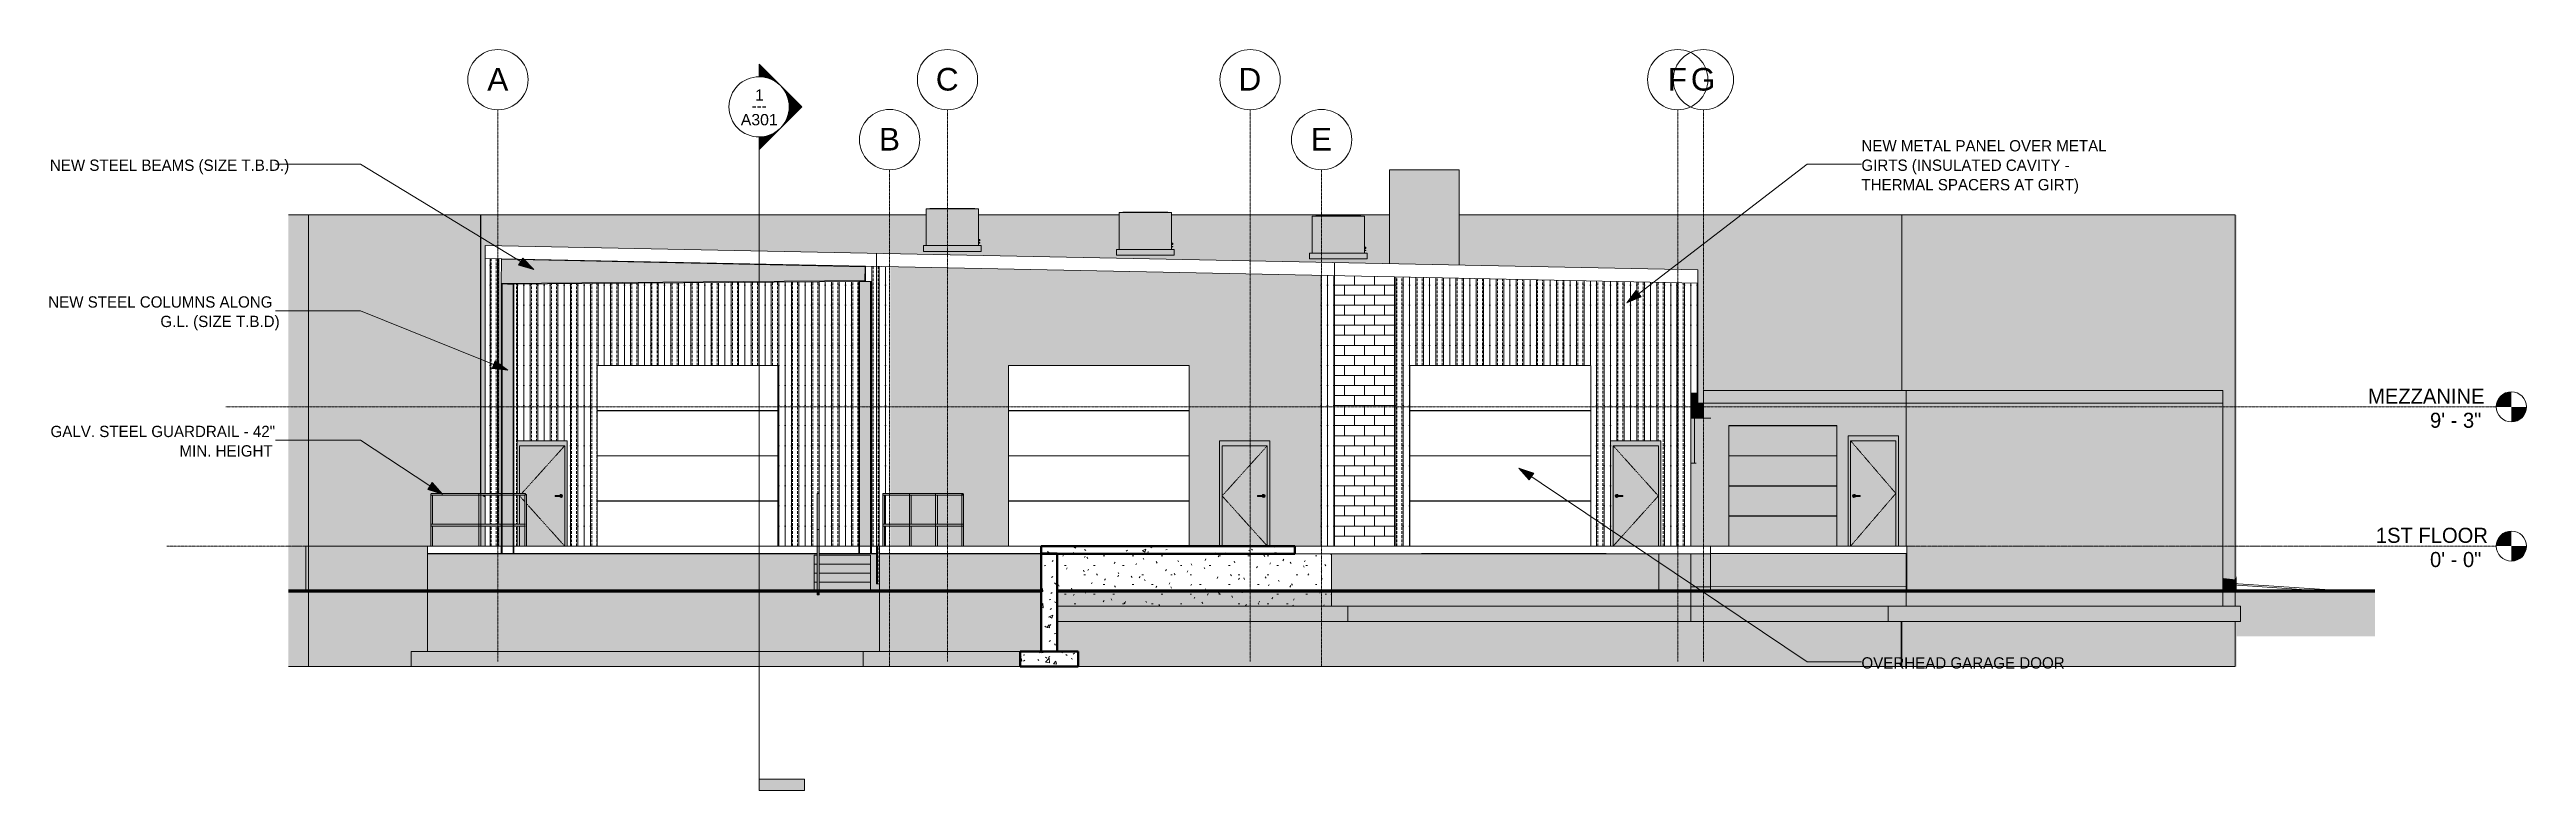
# Model space of a CAD drawing. Header units: inches. Extents: x -4221 to 4009, y -195 to 396.
# Drawn here: x -1146 to 826, y -195 to 396 of the extents above; entities that cross this region are included whole.
import ezdxf

# ---------------------------------------------------------------- set-up
doc = ezdxf.new("R2010")
doc.units = ezdxf.units.IN
doc.header["$MEASUREMENT"] = 0
for name, pattern in [('Aligning Line 1_8_', [0.25, 0.125, -0.125]), ('Dash 1_16_', [0.125, 0.0625, -0.0625]), ('Grid Line 1_2_', [0.875, 0.5, -0.125, 0.125, -0.125])]:
    doc.linetypes.add(name, pattern=pattern)
for name, color, linetype, lineweight in [('A-DOOR', 31, 'Continuous', 13), ('A-DOOR-1', 173, 'Continuous', 13), ('A-DOOR-10', 153, 'Dash 1_16_', 9), ('A-DOOR-11', 31, 'Dash 1_16_', 9), ('A-DOOR-3', 10, 'Continuous', 13), ('A-DOOR-5', 153, 'Continuous', 9), ('A-DOOR-9', 31, 'Continuous', 9), ('A-DOOR-FRAM', 31, 'Continuous', 13), ('A-DOOR-FRAM-4', 153, 'Continuous', 9), ('A-DOOR-FRAM-5', 10, 'Continuous', 13), ('A-DOOR-FRAM-6', 31, 'Continuous', 9), ('A-FLOR', 192, 'Continuous', 13), ('A-FLOR-1', 192, 'Continuous', 50), ('A-FLOR-2', 90, 'Continuous', 13), ('A-FLOR-3', 9, 'Continuous', 13), ('A-FLOR-4', 173, 'Continuous', 13), ('A-FLOR-HRAL', 11, 'Continuous', 9), ('A-FLOR-LEVL', 51, 'Continuous', 9), ('A-FLOR-LEVL-1', 51, 'Grid Line 1_2_', 9), ('A-FLOR-PATT-1', 8, 'Continuous', 9), ('A-ROOF', 132, 'Continuous', 13), ('A-ROOF-3', 10, 'Continuous', 13), ('A-ROOF-4', 90, 'Continuous', 13), ('A-ROOF-5', 173, 'Continuous', 13), ('A-WALL', 113, 'Continuous', 13), ('A-WALL-1', 10, 'Continuous', 13), ('A-WALL-4', 173, 'Continuous', 13), ('A-WALL-6', 9, 'Continuous', 13), ('A-WALL-PATT-1', 10, 'Continuous', 13), ('A-WALL-PATT-3', 7, 'Continuous', 9), ('A-WALL-PATT-4', 111, 'Continuous', 9), ('A-WALL-PATT-5', 90, 'Continuous', 13), ('C-TOPO', 7, 'Continuous', 9), ('C-TOPO-1', 7, 'Continuous', 140), ('C-TOPO-4', 254, 'Continuous', 9), ('C-TOPO-5', 153, 'Continuous', 9), ('C-TOPO-6', 50, 'Continuous', 9), ('G-ANNO-SYMB', 111, 'Aligning Line 1_8_', 9), ('G-ANNO-SYMB-1', 111, 'Continuous', 9), ('G-ANNO-TEXT', 231, 'Continuous', 9), ('M-EQPM', 50, 'Continuous', 9), ('S-BEAM', 12, 'Continuous', 13), ('S-BEAM-1', 153, 'Continuous', 9), ('S-BEAM-2', 50, 'Continuous', 9), ('S-BEAM-3', 12, 'Continuous', 9), ('S-COLS', 52, 'Continuous', 13), ('S-COLS-2', 153, 'Continuous', 9), ('S-COLS-5', 52, 'Continuous', 9), ('S-COLS-6', 90, 'Continuous', 13), ('S-FNDN', 32, 'Continuous', 13), ('S-FNDN-2', 9, 'Continuous', 13), ('S-FNDN-3', 173, 'Continuous', 13), ('S-FNDN-4', 253, 'Continuous', 9), ('S-FNDN-5', 163, 'Continuous', 50), ('S-FNDN-7', 90, 'Continuous', 13), ('S-GRID-1', 1, 'Grid Line 1_2_', 9), ('S-GRID-IDEN', 1, 'Continuous', 9), ('S-STRS', 31, 'Continuous', 9)]:
    doc.layers.add(name, color=color, linetype=linetype, lineweight=lineweight)
doc.styles.add('Arial', font='arial.ttf', dxfattribs={"height": 18})
doc.styles.add('Arial_1', font='arial.ttf', dxfattribs={"height": 9})
doc.styles.add('Century Gothic', font='ufonts.com_century-gothic.ttf', dxfattribs={"height": 12})
doc.styles.add('Century Gothic_1', font='ufonts.com_century-gothic.ttf', dxfattribs={"height": 9})
pattern_1 = [(50, (-445.445, 0), (27.5427, -2.41), [2.88, -31.68]), (355, (-445.445, 0), (-5.3278, 28.8843), [2.304, -25.344]), (100.451, (-443.15, -0.2), (22.2153, 26.474), [2.448, -26.924]), (46.184, (-445.445, 7.68), (40.982, -6.3564), [4.32, -47.52]), (96.636, (-442.03, 7.15), (35.891, 37.406), [3.671, -40.386]), (351.184, (-445.445, 7.68), (35.891, 37.406), [3.456, -38.016]), (21, (-441.605, 5.76), (22.921, -15.4607), [2.88, -31.68]), (326, (-441.605, 5.76), (9.3435, 27.8457), [2.304, -25.344]), (71.451, (-439.695, 4.472), (32.2648, 12.3844), [2.448, -26.924]), (37.5, (-445.445, 0), (0.46686, 12.7827), [1.267, -23.77, 1.267, -24.461, -25.44]), (37.5, (-445.445, 0), (0.46686, 12.7827), [-50.765, 1.267, -24.173]), (7.5, (-445.445, 0), (10.1016, 15.1451), [1.267, -13.402, 1.267, -23.194, -9.696]), (7.5, (-445.445, 0), (10.1016, 15.1451), [-39.13, 1.267, -8.429]), (327.5, (-454.008, 0), (20.49916, -0.86578), [1.267, -8.333, 1.267, -28.685, -39.744]), (327.5, (-454.008, 0), (20.49916, -0.86578), [-39.552, 1.267, -38.477]), (317.5, (-457.848, 0), (22.3948, 3.8443), [1.267, -11.213, 1.267, -18.624, -28.224]), (317.5, (-457.848, 0), (22.3948, 3.8443), [-32.371, 1.267, -26.957])]
pattern_2 = [(90, (-469.522, 0), (-16, 1e-15), [16, 0, 0, 0]), (90, (-475.522, 0), (-16, 1e-15), [16, 0, 0, 0]), (90, (-474.522, 0), (-16, 1e-15), [2.143, -13.857]), (90, (-480.522, 0), (-16, 1e-15), [16, 0, 0, 0]), (90, (-474.522, 3.214), (-16, 1e-15), [2.143, -13.857]), (90, (-474.522, 6.429), (-16, 1e-15), [2.143, -13.857]), (90, (-474.522, 9.643), (-16, 1e-15), [2.143, -13.857]), (90, (-474.522, 12.857), (-16, 1e-15), [2.143, -13.857]), (90, (-470.522, 0), (-16, 1e-15), [2.143, -13.857]), (90, (-470.522, 3.214), (-16, 1e-15), [2.143, -13.857]), (90, (-470.522, 6.429), (-16, 1e-15), [2.143, -13.857]), (90, (-470.522, 9.643), (-16, 1e-15), [2.143, -13.857]), (90, (-470.522, 12.857), (-16, 1e-15), [2.143, -13.857])]
pattern_3 = [(90, (-117.522, 0), (-16, 1e-15), [16, 0, 0, 0]), (90, (-123.522, 0), (-16, 1e-15), [16, 0, 0, 0]), (90, (-122.522, 0), (-16, 1e-15), [2.143, -13.857]), (90, (-128.522, 0), (-16, 1e-15), [16, 0, 0, 0]), (90, (-122.522, 3.214), (-16, 1e-15), [2.143, -13.857]), (90, (-122.522, 6.429), (-16, 1e-15), [2.143, -13.857]), (90, (-122.522, 9.643), (-16, 1e-15), [2.143, -13.857]), (90, (-122.522, 12.857), (-16, 1e-15), [2.143, -13.857]), (90, (-118.522, 0), (-16, 1e-15), [2.143, -13.857]), (90, (-118.522, 3.214), (-16, 1e-15), [2.143, -13.857]), (90, (-118.522, 6.429), (-16, 1e-15), [2.143, -13.857]), (90, (-118.522, 9.643), (-16, 1e-15), [2.143, -13.857]), (90, (-118.522, 12.857), (-16, 1e-15), [2.143, -13.857])]
pattern_4 = [(0, (-445.4455, 0), (30.72, 7.68), [1.267, -21.773, 1.267, -21.773, -122.88]), (0, (-445.4455, 0), (30.72, 7.68), [-46.08, 1.267, -44.813, 1.267, -21.773, -53.76]), (0, (-445.4455, 0), (30.72, 7.68), [-115.2, 1.267, -14.093, 1.267, -37.133]), (120, (-433.9255, 3.84), (-22.01108, 22.7643), [1.267, -21.773, 1.267, -21.773, -122.88]), (120, (-433.9255, 3.84), (-22.01108, 22.7643), [-46.08, 1.267, -44.813, 1.267, -21.773, -53.76]), (120, (-433.9255, 3.84), (-22.01108, 22.7643), [-115.2, 1.267, -14.093, 1.267, -37.133]), (240, (-430.0855, 19.2), (-8.70892, -30.4443), [1.267, -21.773, 1.267, -21.773, -122.88]), (240, (-430.0855, 19.2), (-8.70892, -30.4443), [-46.08, 1.267, -44.813, 1.267, -21.773, -53.76]), (240, (-430.0855, 19.2), (-8.70892, -30.4443), [-115.2, 1.267, -14.093, 1.267, -37.133])]

msp = doc.modelspace()

# ---------------------------------------------------------------- texts
at = {"layer": 'A-FLOR-LEVL', "char_height": 12, "attachment_point": 1, "style": 'Century Gothic'}
for s, insert, width in [('MEZZANINE', (700.1, 125.6), 109.989), ('9\' - 3"', (749.4, 106.3), 50.904), ('1ST FLOOR', (706.3, 14.6), 102.414), ('0\' - 0"', (749.4, -4.7), 50.904)]:
    msp.add_mtext(s, dxfattribs=dict(at, insert=insert, width=width))
at = {"layer": 'G-ANNO-SYMB-1', "char_height": 9, "attachment_point": 1}
for s, insert, width, style in [('1', (-584.5, 364), 8.484, 'Arial_1'), ('A301', (-595.8, 344.4), 35.754, 'Arial_1'), ('---', (-587.2, 355.5), 15.453, 'Century Gothic_1')]:
    msp.add_mtext(s, dxfattribs=dict(at, insert=insert, width=width, style=style))
at = {"layer": 'G-ANNO-TEXT', "char_height": 9, "attachment_point": 1, "style": 'Century Gothic_1'}
for s, insert, width in [('NEW METAL PANEL OVER METAL', (296.6, 323.6), 237.249), ('NEW STEEL BEAMS (SIZE T.B.D.)', (-1146, 308.1), 217.857), ('GIRTS (INSULATED CAVITY -', (296.6, 308.1), 198.768), ('THERMAL SPACERS AT GIRT)', (296.6, 292.6), 203.313), ('NEW STEEL COLUMNS ALONG', (-1147.3, 199.1), 219.372), ('G.L. (SIZE T.B.D)', (-1058, 183.6), 111.201), ('GALV. STEEL GUARDRAIL - 42"', (-1145.5, 95.9), 217.251), ('MIN. HEIGHT', (-1042.8, 80.4), 92.718), ('OVERHEAD GARAGE DOOR', (296.6, -88.6), 206.343)]:
    msp.add_mtext(s, dxfattribs=dict(at, insert=insert, width=width))
at = {"layer": 'S-GRID-IDEN', "char_height": 18, "attachment_point": 1, "style": 'Arial'}
for s, insert, width in [('A', (-797.7, 381.1), 20.301), ('C', (-440.5, 381.1), 22.119), ('D', (-199.5, 381.1), 22.119), ('F', (142.4, 381.1), 18.786), ('G', (160.8, 381.1), 23.937), ('B', (-485.8, 333.3), 20.301), ('E', (-141.8, 333.3), 20.301)]:
    msp.add_mtext(s, dxfattribs=dict(at, insert=insert, width=width))

# ---------------------------------------------------------------- blocks, each defined once
blk = doc.blocks.new('Door-Passage-Single-Flush - 36_ x 84_-1370570-BUILDING ELEVATION - WEST')
at = {"layer": 'A-DOOR-3'}
h = blk.add_hatch(color=256, dxfattribs=at)
h.paths.add_polyline_path([(-10683.2, 0), (-10647.2, 0), (-10647.2, 84), (-10683.2, 84), (-10683.2, 4.5)], flags=0)
h.paths.add_polyline_path([(-10680.4, 38.8), (-10680.7, 38.9), (-10680.9, 39), (-10681.2, 39.2), (-10681.4, 39.4), (-10681.5, 39.7), (-10681.5, 40), (-10681.5, 40.3), (-10681.4, 40.6), (-10681.1, 40.9), (-10680.9, 41), (-10680.7, 41.1), (-10680.4, 41.2), (-10680, 41.1), (-10679.8, 41), (-10679.5, 40.8), (-10679.3, 40.6), (-10679.2, 40.4), (-10675.5, 40.4), (-10675.5, 39.6), (-10679.2, 39.6), (-10679.3, 39.4), (-10679.5, 39.2), (-10679.8, 39), (-10680, 38.9)], flags=0)
h = blk.add_hatch(color=256, dxfattribs=at)
h.paths.add_polyline_path([(-10680.4, 38.8), (-10680, 38.9), (-10679.8, 39), (-10679.5, 39.2), (-10679.3, 39.4), (-10679.3, 39.6), (-10679.7, 39.6), (-10680, 40), (-10679.7, 40.4), (-10679.2, 40.4), (-10679.3, 40.6), (-10679.5, 40.8), (-10679.8, 41), (-10680, 41.1), (-10680.4, 41.2), (-10680.7, 41.1), (-10680.9, 41), (-10681.2, 40.8), (-10681.4, 40.6), (-10681.5, 40.3), (-10681.5, 40), (-10681.5, 39.7), (-10681.4, 39.4), (-10681.1, 39.1), (-10680.9, 39), (-10680.7, 38.9)], flags=0)
h.paths.add_polyline_path([(-10680.3, 39.6), (-10680.5, 39.7), (-10680.6, 39.8), (-10680.6, 40.2), (-10680.4, 40.4), (-10680.2, 40.4), (-10679.9, 40.3), (-10679.7, 40.3), (-10680, 40), (-10679.7, 39.6), (-10680, 39.6), (-10680.3, 39.6)], flags=0)
h.paths.add_polyline_path([(-10679.7, 39.8), (-10679.7, 40.1), (-10679.7, 40), (-10679.7, 39.9)], flags=0)
h = blk.add_hatch(color=256, dxfattribs=at)
h.paths.add_polyline_path([(-10679.9, 40), (-10679.7, 40), (-10679.7, 40.3), (-10679.7, 40.3), (-10680, 40), (-10679.9, 40)], flags=0)
h.paths.add_polyline_path([(-10680.5, 40), (-10680, 40), (-10679.7, 40.4), (-10680, 40.4), (-10680.3, 40.4), (-10680.5, 40.3), (-10680.6, 40.2), (-10680.6, 40), (-10680.5, 40)], flags=0)
h = blk.add_hatch(color=256, dxfattribs=at)
h.paths.add_polyline_path([(-10680.3, 39.6), (-10679.9, 39.7), (-10679.7, 39.7), (-10680, 40), (-10680.6, 40), (-10680.5, 39.7), (-10680.4, 39.6), (-10680.3, 39.6)], flags=0)
h.paths.add_polyline_path([(-10679.7, 39.6), (-10679.7, 39.9), (-10679.7, 40), (-10680, 40), (-10679.7, 39.7)], flags=0)
for points in [[(-10677.9, 40), (-10675.5, 40), (-10675.5, 40.4), (-10679.7, 40.4), (-10679.7, 40)], [(-10675.5, 39.6), (-10675.5, 40), (-10679.7, 40), (-10679.7, 39.6), (-10677.9, 39.6)]]:
    blk.add_hatch(color=256, dxfattribs=at).paths.add_polyline_path(points, flags=0)
at = {"layer": 'A-DOOR-FRAM-5'}
blk.add_hatch(color=256, dxfattribs=at).paths.add_polyline_path([(-10647.2, 0), (-10645.2, 0), (-10645.2, 88), (-10685.2, 88), (-10685.2, 0), (-10683.2, 0), (-10683.2, 84), (-10647.2, 84), (-10647.2, 6.1)], flags=0)
at = {"layer": 'A-DOOR-10'}
for p, q in [((-10683.2, 84), (-10647.2, 42)), ((-10647.2, 42), (-10683.2, 0))]:
    blk.add_line(p, q, dxfattribs=at)
at = {"layer": 'A-DOOR-5'}
for p, q in [((-10683.2, 84), (-10683.2, 0)), ((-10647.2, 84), (-10683.2, 84)), ((-10647.2, 0), (-10647.2, 84)), ((-10675.5, 40.4), (-10679.7, 40.4)), ((-10679.7, 39.6), (-10675.5, 39.6)), ((-10675.5, 40.4), (-10675.5, 40)), ((-10675.5, 40), (-10675.5, 39.6))]:
    blk.add_line(p, q, dxfattribs=at)
at = {"layer": 'A-DOOR-5', "flags": 128}
for points in [[(-10679.7, 40.4), (-10679.7, 40.4), (-10679.7, 40.4), (-10679.7, 40.4), (-10679.8, 40.4), (-10679.8, 40.4), (-10679.8, 40.4), (-10679.8, 40.4), (-10679.8, 40.4), (-10679.9, 40.4), (-10679.9, 40.4), (-10679.9, 40.4), (-10679.9, 40.4), (-10680, 40.4), (-10680, 40.4), (-10680, 40.4), (-10680, 40.4), (-10680, 40.4), (-10680.1, 40.4), (-10680.1, 40.4), (-10680.1, 40.4), (-10680.1, 40.4), (-10680.1, 40.4), (-10680.1, 40.4), (-10680.1, 40.4), (-10680.2, 40.4), (-10680.2, 40.4), (-10680.2, 40.4), (-10680.2, 40.4), (-10680.2, 40.4), (-10680.2, 40.4), (-10680.2, 40.4), (-10680.2, 40.4), (-10680.2, 40.4), (-10680.2, 40.4), (-10680.2, 40.4), (-10680.3, 40.4), (-10680.3, 40.4), (-10680.3, 40.4), (-10680.3, 40.4)], [(-10680.3, 39.6), (-10680.3, 39.6), (-10680.3, 39.6), (-10680.3, 39.6), (-10680.2, 39.6), (-10680.2, 39.6), (-10680.2, 39.6), (-10680.2, 39.6), (-10680.2, 39.6), (-10680.2, 39.6), (-10680.2, 39.6), (-10680.2, 39.6), (-10680.2, 39.6), (-10680.2, 39.6), (-10680.2, 39.6), (-10680.2, 39.6), (-10680.1, 39.6), (-10680.1, 39.6), (-10680.1, 39.6), (-10680.1, 39.6), (-10680.1, 39.6), (-10680.1, 39.6), (-10680, 39.6), (-10680, 39.6), (-10680, 39.6), (-10680, 39.6), (-10680, 39.6), (-10679.9, 39.6), (-10679.9, 39.6), (-10679.9, 39.6), (-10679.9, 39.6), (-10679.9, 39.6), (-10679.8, 39.6), (-10679.8, 39.6), (-10679.8, 39.6), (-10679.8, 39.6), (-10679.7, 39.6), (-10679.7, 39.6), (-10679.7, 39.6), (-10679.7, 39.6), (-10679.7, 39.6)]]:
    blk.add_lwpolyline(points, dxfattribs=at)
at = {"layer": 'A-DOOR-5'}
for centre, radius, start, end in [((-10680.4, 40), 1.18, 19.6343, 180), ((-10680.4, 40), 1.18, 180, 340.4367), ((-10680.3, 40), 0.394, 150, 180), ((-10680.3, 40), 0.394, 180, 210), ((-10680.3, 40), 0.394, 90, 105), ((-10680.3, 40), 0.394, 255, 270)]:
    blk.add_arc(centre, radius, start, end, dxfattribs=at)
at = {"layer": 'A-DOOR-FRAM-4'}
for p, q in [((-10683.2, 0), (-10683.2, 84)), ((-10683.2, 84), (-10647.2, 84)), ((-10647.2, 0), (-10647.2, 84))]:
    blk.add_line(p, q, dxfattribs=at)
blk = doc.blocks.new('Door-Sectional_DesignersChoice_Amarr - 7_x8_-1261150-BUILDING ELEVATION - WEST')
at = {"layer": 'A-DOOR-3'}
for points in [[(-10780.1, 95.9), (-10694.2, 95.9), (-10694.2, 96), (-10780.2, 96), (-10780.2, 95.9)], [(-10780.2, 72), (-10694.2, 72), (-10694.2, 95.9), (-10780.2, 95.9)], [(-10780.2, 71.9), (-10694.2, 71.9), (-10694.2, 72), (-10780.2, 72)], [(-10780.2, 48), (-10694.2, 48), (-10694.2, 71.9), (-10780.2, 71.9), (-10780.2, 66)], [(-10780.2, 47.9), (-10694.2, 47.9), (-10694.2, 48), (-10780.2, 48)], [(-10780.2, 24), (-10694.2, 24), (-10694.2, 47.9), (-10780.2, 47.9)], [(-10780.2, 23.9), (-10694.2, 23.9), (-10694.2, 24), (-10780.2, 24)], [(-10780.2, 0), (-10694.2, 0), (-10694.2, 23.9), (-10780.2, 23.9), (-10780.2, 6.1)]]:
    blk.add_hatch(color=256, dxfattribs=at).paths.add_polyline_path(points, flags=0)
at = {"layer": 'A-DOOR-1'}
for p, q in [((-10694.2, 95.9), (-10780.2, 95.9)), ((-10780.2, 72), (-10694.2, 72)), ((-10694.2, 71.9), (-10780.2, 71.9)), ((-10780.2, 48), (-10694.2, 48)), ((-10694.2, 47.9), (-10780.2, 47.9)), ((-10780.2, 24), (-10694.2, 24)), ((-10694.2, 23.9), (-10780.2, 23.9))]:
    blk.add_line(p, q, dxfattribs=at)
blk = doc.blocks.new('Conc Beam - Conc Beam-1196117-BUILDING ELEVATION - WEST')
at = {"layer": 'S-BEAM-2'}
blk.add_hatch(color=256, dxfattribs=at).paths.add_polyline_path([(-10802.2, 102), (-10800.4, 102), (-10800.4, 114), (-10810.5, 114), (-10810.5, 102), (-10803.9, 102)], flags=0)
at = {"layer": 'S-BEAM-1'}
for p, q in [((-10800.4, 114), (-10810.5, 114)), ((-10810.5, 102), (-10807.4, 102))]:
    blk.add_line(p, q, dxfattribs=at)
blk = doc.blocks.new('Walls 1 - Walls 1-1277454-BUILDING ELEVATION - WEST')
at = {"layer": 'A-WALL-1'}
h = blk.add_hatch(color=256, dxfattribs=at)
h.paths.add_polyline_path([(-11927.3, -96), (-11911.2, -96), (-11911.2, -72), (-11927.3, -72)], flags=0)
h.paths.add_polyline_path([(-11927.3, -36), (-11911.2, -36), (-11911.2, 264), (-11927.3, 264), (-11927.3, 70.1)], flags=0)
h = blk.add_hatch(color=256, dxfattribs=at)
h.paths.add_polyline_path([(-11911.2, -96), (-11829.4, -96), (-11829.4, -84), (-11816.4, -84), (-11816.4, -72), (-11911.2, -72)], flags=0)
h.paths.add_polyline_path([(-11911.2, 0), (-11813.9, 0), (-11813.9, 41.4), (-11813.7, 41.7), (-11813.7, 41.8), (-11813.5, 41.9), (-11813.3, 42), (-11813.1, 42), (-11774.1, 42), (-11774.1, 264), (-11911.2, 264), (-11911.2, 70.1)], flags=0)
h.paths.add_polyline_path([(-11812.4, 0), (-11775.6, 0), (-11775.6, 16), (-11812.4, 16), (-11812.4, 2.1)], flags=0)
h.paths.add_polyline_path([(-11812.4, 17.5), (-11775.6, 17.5), (-11775.6, 40.5), (-11812.4, 40.5), (-11812.4, 18.1)], flags=0)
h = blk.add_hatch(color=256, dxfattribs=at)
h.paths.add_polyline_path([(-10643, -96), (-10642.4, -96), (-10642.4, -72), (-10643, -72)], flags=0)
h.paths.add_polyline_path([(-10642.4, 124), (-10642.4, 264), (-10643, 264), (-10643, 124)], flags=0)
h = blk.add_hatch(color=256, dxfattribs=at)
h.paths.add_polyline_path([(-10545, -96), (-10376.9, -96), (-10376.9, -72), (-10642.4, -72), (-10642.4, -96)], flags=0)
h.paths.add_polyline_path([(-10376.9, -26.6), (-10376.9, 264), (-10642.4, 264), (-10642.4, 124), (-10386.8, 124), (-10386.8, -25.5), (-10385.3, -25.7)], flags=0)
h = blk.add_hatch(color=256, dxfattribs=at)
h.paths.add_polyline_path([(-10375.7, -96), (-10375.7, -72), (-10376.9, -72), (-10376.9, -96)], flags=0)
h.paths.add_polyline_path([(-10376.9, -26.6), (-10375.7, -23.7), (-10375.7, 264), (-10376.9, 264), (-10376.9, -25.7)], flags=0)
for points in [[(-11911.2, -72), (-11911.2, -36), (-11927.3, -36), (-11927.3, -72)], [(-11816.4, -72), (-11816.4, -36), (-11911.2, -36), (-11911.2, -72)], [(-10376.9, -31), (-10376.9, -29.8), (-10386.8, -29.2), (-10386.8, -30.3)], [(-10375.7, -31), (-10375.7, -29.9), (-10376.9, -29.8), (-10376.9, -31), (-10376.4, -31)], [(-11119.5, -72), (-10643, -72), (-10643, -60), (-11315, -60), (-11315, -72), (-11120.9, -72)], [(-11142.8, -96), (-10643, -96), (-10643, -72), (-11315, -72), (-11315, -84), (-11298.3, -84), (-11298.3, -96), (-11251.8, -96)], [(-10643, -72), (-10642.4, -72), (-10642.4, -60), (-10643, -60), (-10643, -62.2)]]:
    blk.add_hatch(color=256, dxfattribs=at).paths.add_polyline_path(points, flags=0)
h = blk.add_hatch(color=256, dxfattribs=at)
h.paths.add_polyline_path([(-10473.4, -72), (-10376.9, -72), (-10376.9, -60), (-10642.4, -60), (-10642.4, -72), (-10545, -72)], flags=0)
h.paths.add_polyline_path([(-10376.9, -48), (-10376.9, -36), (-10386.8, -36), (-10386.8, -48), (-10383.6, -48)], flags=0)
h = blk.add_hatch(color=256, dxfattribs=at)
h.paths.add_polyline_path([(-10376.9, -36), (-10376.9, -31), (-10386.8, -30.3), (-10386.8, -36)], flags=0)
h.paths.add_polyline_path([(-10376.9, -29.8), (-10376.9, -26.6), (-10386.8, -25.5), (-10386.8, -29.2)], flags=0)
h = blk.add_hatch(color=256, dxfattribs=at)
h.paths.add_polyline_path([(-10376.4, -36), (-10375.7, -36), (-10375.7, -31), (-10376.9, -31), (-10376.9, -36)], flags=0)
h.paths.add_polyline_path([(-10375.7, -29.9), (-10375.7, -23.7), (-10376.9, -26.6), (-10376.9, -29.8), (-10376.4, -29.9)], flags=0)
h = blk.add_hatch(color=256, dxfattribs=at)
h.paths.add_polyline_path([(-10376.9, -72), (-10375.7, -72), (-10375.7, -60), (-10376.9, -60)], flags=0)
h.paths.add_polyline_path([(-10376.5, -48), (-10375.7, -48), (-10375.7, -36), (-10376.9, -36), (-10376.9, -48)], flags=0)
blk.add_line((-10376.9, -31), (-10376.9, -29.8), dxfattribs=at)
at = {"layer": 'A-WALL-4'}
for p, q in [((-11927.3, 264), (-11911.2, 264)), ((-11911.2, 264), (-11774.1, 264)), ((-11911.2, 264), (-11911.2, -36)), ((-11774.1, 42), (-11774.1, 264)), ((-10643, 264), (-10642.4, 264)), ((-10642.4, 264), (-10376.9, 264)), ((-10642.4, 124), (-10642.4, 264)), ((-10376.9, -26.6), (-10376.9, 264)), ((-11911.2, -72), (-11911.2, -96)), ((-10643, -96), (-10643, -72)), ((-10642.4, -96), (-10642.4, -72)), ((-10376.9, -96), (-10376.9, -72)), ((-11911.2, -96), (-11927.3, -96)), ((-11829.4, -96), (-11911.2, -96)), ((-10643, -96), (-11298.3, -96)), ((-10642.4, -96), (-10643, -96)), ((-10376.9, -96), (-10642.4, -96))]:
    blk.add_line(p, q, dxfattribs=at)
at = {"layer": 'A-WALL-6'}
for p, q in [((-11911.2, -36), (-11911.2, -72)), ((-10376.9, -26.9), (-10376.9, -26.6)), ((-10376.9, -29.8), (-10376.9, -26.9)), ((-10376.9, -36), (-10376.9, -31)), ((-10376.9, -48), (-10376.9, -36)), ((-10643, -72), (-10643, -60)), ((-10642.4, -72), (-10642.4, -60)), ((-10376.9, -72), (-10376.9, -60))]:
    blk.add_line(p, q, dxfattribs=at)
blk = doc.blocks.new('Door-Sectional_DesignersChoice_Amarr - 16_x8_-1344022-BUILDING ELEVATION - WEST')
at = {"layer": 'A-DOOR'}
for p, q in [((-11537.5, 143.9), (-11681.5, 143.9)), ((-11681.5, 108), (-11537.5, 108)), ((-11537.5, 107.9), (-11681.5, 107.9)), ((-11681.5, 72), (-11537.5, 72)), ((-11537.5, 71.9), (-11681.5, 71.9)), ((-11681.5, 36), (-11537.5, 36)), ((-11537.5, 35.9), (-11681.5, 35.9))]:
    blk.add_line(p, q, dxfattribs=at)
blk = doc.blocks.new('Door-Sectional_DesignersChoice_Amarr - 16_x8_-V6-BUILDING ELEVATION - WEST')
at = {"layer": 'A-DOOR'}
for p, q in [((-10890.2, 143.9), (-11034.2, 143.9)), ((-11034.2, 108), (-10890.2, 108)), ((-10890.2, 107.9), (-11034.2, 107.9)), ((-11034.2, 72), (-10890.2, 72)), ((-10890.2, 71.9), (-11034.2, 71.9)), ((-11034.2, 36), (-10890.2, 36)), ((-10890.2, 35.9), (-11034.2, 35.9))]:
    blk.add_line(p, q, dxfattribs=at)
blk = doc.blocks.new('Z-Girder - Z-Girder-1383074-BUILDING ELEVATION - WEST')
at = {"layer": 'S-BEAM-3'}
blk.add_hatch(color=256, dxfattribs=at).paths.add_polyline_path([(-11719.1, 228.1), (-11719.1, 228.2), (-11719.6, 228.1)], flags=0)
blk.add_line((-11721.5, 228.2), (-11719.1, 228.1), dxfattribs=at)
blk.add_arc((-11721.4, 228.4), 0.188, 223.6792, 262.9101, dxfattribs=at)
blk = doc.blocks.new('Railing - Lapeyre - 1 1_2_ Post-1355937-BUILDING ELEVATION - WEST')
at = {"layer": 'A-FLOR-HRAL'}
h = blk.add_hatch(color=256, dxfattribs=at)
h.paths.add_polyline_path([(-11774.9, -0.1), (-11774.9, -0.1), (-11774.9, 16.8), (-11775.6, 16), (-11775.6, -0.1), (-11775.1, -0.1)], flags=0)
h.paths.add_polyline_path([(-11774.9, 16.8), (-11774.9, 41.3), (-11775.6, 40.5), (-11775.6, 17.5), (-11775, 16.9)], flags=0)
h = blk.add_hatch(color=256, dxfattribs=at)
h.paths.add_polyline_path([(-11774.7, -0.1), (-11774.1, -0.1), (-11774.2, 16), (-11774.9, 16.8), (-11774.9, -0.1)], flags=0)
h.paths.add_polyline_path([(-11774.9, 16.8), (-11774.1, 17.5), (-11774.2, 40.5), (-11774.9, 41.3), (-11774.9, 22.1)], flags=0)
for p, q in [((-11775.6, 41.3), (-11775.6, -0.1)), ((-11774.1, -0.1), (-11774.1, 41.3))]:
    blk.add_line(p, q, dxfattribs=at)
blk = doc.blocks.new('Railing - Lapeyre - 1 1_2_ Post-V7-BUILDING ELEVATION - WEST')
at = {"layer": 'A-FLOR-HRAL'}
h = blk.add_hatch(color=256, dxfattribs=at)
h.paths.add_polyline_path([(-11813.8, -0.1), (-11812.4, -0.1), (-11812.4, 16), (-11813.3, 16), (-11813.6, 16.2), (-11813.7, 16.3), (-11813.8, 16.5), (-11813.9, 16.7), (-11813.9, 16.6), (-11813.9, -0.1), (-11813.8, -0.1)], flags=0)
h.paths.add_polyline_path([(-11813.9, 16.8), (-11813.8, 17), (-11813.7, 17.2), (-11813.6, 17.3), (-11813.4, 17.4), (-11813.2, 17.5), (-11812.9, 17.5), (-11812.4, 17.5), (-11812.4, 40.5), (-11813.3, 40.5), (-11813.5, 40.6), (-11813.7, 40.8), (-11813.8, 40.9), (-11813.9, 41.1), (-11813.9, 41.1), (-11813.9, 16.9)], flags=0)
for p, q in [((-11813.9, 41.3), (-11813.9, -0.1)), ((-11812.4, 17.5), (-11812.4, 40.5)), ((-11812.4, -0.1), (-11812.4, 16))]:
    blk.add_line(p, q, dxfattribs=at)
blk = doc.blocks.new('Railing - Lapeyre - 1 1_2_ Post-V8-BUILDING ELEVATION - WEST')
at = {"layer": 'A-FLOR-HRAL'}
h = blk.add_hatch(color=256, dxfattribs=at)
h.paths.add_polyline_path([(-11738.4, -0.1), (-11738.4, -0.1), (-11738.4, 16.8), (-11739.1, 16), (-11739.1, -0.1), (-11738.6, -0.1)], flags=0)
h.paths.add_polyline_path([(-11738.4, 16.8), (-11738.4, 41.2), (-11739.1, 40.5), (-11739.1, 17.5), (-11738.5, 16.9)], flags=0)
blk.add_hatch(color=256, dxfattribs=at).paths.add_polyline_path([(-11738.2, -0.1), (-11737.6, -0.1), (-11737.7, 41.2), (-11738.4, 41.2), (-11738.4, -0.1)], flags=0)
for p, q in [((-11739.1, 41.2), (-11739.1, -0.1)), ((-11738.4, 41.2), (-11737.6, 41.2)), ((-11737.6, -0.1), (-11737.6, 41.2))]:
    blk.add_line(p, q, dxfattribs=at)
blk = doc.blocks.new('Railing - Railing-1339868-BUILDING ELEVATION - WEST')
at = {"layer": 'A-FLOR-HRAL'}
h = blk.add_hatch(color=256, dxfattribs=at)
h.paths.add_polyline_path([(-11813.9, 41.2), (-11757.6, 41.2), (-11757.6, 42), (-11813.3, 42), (-11813.5, 41.9), (-11813.7, 41.7), (-11813.8, 41.6), (-11813.9, 41.4)], flags=0)
h.paths.add_polyline_path([(-11757.1, 41.2), (-11748.2, 41.3), (-11748.2, 42), (-11757.1, 42), (-11757.1, 41.3)], flags=0)
h.paths.add_polyline_path([(-11738.4, 41.2), (-11738.4, 42), (-11747.7, 42), (-11747.7, 41.2), (-11739.1, 41.2)], flags=0)
h = blk.add_hatch(color=256, dxfattribs=at)
h.paths.add_polyline_path([(-11757.6, 40.5), (-11757.6, 41.2), (-11774.9, 41.2), (-11774.1, 40.5), (-11757.6, 40.5)], flags=0)
h.paths.add_polyline_path([(-11775.6, 40.5), (-11774.9, 41.2), (-11813.9, 41.2), (-11813.9, 41.1), (-11813.7, 40.8), (-11813.7, 40.7), (-11813.5, 40.6), (-11813.3, 40.5), (-11813.1, 40.5), (-11778, 40.5)], flags=0)
h.paths.add_polyline_path([(-11757.1, 40.5), (-11748.2, 40.5), (-11748.2, 41.2), (-11757.1, 41.2), (-11757.1, 40.5)], flags=0)
h.paths.add_polyline_path([(-11739.2, 40.5), (-11739.1, 40.5), (-11738.4, 41.2), (-11747.7, 41.2), (-11747.7, 40.5), (-11745.6, 40.5)], flags=0)
h = blk.add_hatch(color=256, dxfattribs=at)
h.paths.add_polyline_path([(-11774.9, 16.7), (-11757.6, 16.7), (-11757.6, 17.5), (-11774.2, 17.5), (-11774.8, 16.8)], flags=0)
h.paths.add_polyline_path([(-11813.9, 16.7), (-11774.9, 16.7), (-11775.6, 17.5), (-11813.3, 17.5), (-11813.5, 17.4), (-11813.7, 17.2), (-11813.8, 17.1), (-11813.9, 16.9)], flags=0)
h.paths.add_polyline_path([(-11757.1, 16.7), (-11748.2, 16.8), (-11748.2, 17.5), (-11757.1, 17.5), (-11757.1, 16.8)], flags=0)
h.paths.add_polyline_path([(-11747.7, 16.7), (-11738.4, 16.7), (-11739.2, 17.5), (-11747.7, 17.5), (-11747.7, 16.8)], flags=0)
h = blk.add_hatch(color=256, dxfattribs=at)
h.paths.add_polyline_path([(-11774.1, 16), (-11757.6, 16), (-11757.6, 16.7), (-11774.9, 16.7), (-11774.2, 16)], flags=0)
h.paths.add_polyline_path([(-11757.1, 16), (-11748.2, 16), (-11748.2, 16.7), (-11757.1, 16.7), (-11757.1, 16)], flags=0)
h.paths.add_polyline_path([(-11813.1, 16), (-11775.6, 16), (-11774.9, 16.7), (-11813.9, 16.7), (-11813.9, 16.6), (-11813.7, 16.3), (-11813.7, 16.2), (-11813.5, 16.1), (-11813.3, 16)], flags=0)
h.paths.add_polyline_path([(-11747.7, 16), (-11739.1, 16), (-11738.4, 16.7), (-11747.7, 16.7), (-11747.7, 16)], flags=0)
for p, q in [((-11757.6, 42), (-11813.1, 42)), ((-11813.1, 40.5), (-11757.6, 40.5)), ((-11748.2, 42), (-11757.1, 42)), ((-11757.1, 40.5), (-11748.2, 40.5)), ((-11738.4, 42), (-11747.7, 42)), ((-11747.7, 40.5), (-11738.4, 40.5)), ((-11738.4, 42), (-11738.4, 41.2)), ((-11757.6, 17.5), (-11813.1, 17.5)), ((-11813.1, 16), (-11757.6, 16)), ((-11748.2, 17.5), (-11757.1, 17.5)), ((-11757.1, 16), (-11748.2, 16)), ((-11738.4, 17.5), (-11747.7, 17.5)), ((-11747.7, 16), (-11738.4, 16))]:
    blk.add_line(p, q, dxfattribs=at)
for points, knots in [([(-11813.9, 41.2), (-11813.9, 41.3), (-11813.9, 41.4), (-11813.8, 41.5), (-11813.8, 41.6), (-11813.8, 41.7), (-11813.7, 41.7), (-11813.7, 41.8), (-11813.6, 41.8), (-11813.5, 41.9), (-11813.5, 41.9), (-11813.4, 41.9), (-11813.4, 42), (-11813.3, 42), (-11813.3, 42), (-11813.2, 42), (-11813.2, 42), (-11813.2, 42), (-11813.1, 42)], [0, 0, 0, 0, 0.0833333, 0.125, 0.1666667, 0.2083333, 0.2291667, 0.25, 0.2916667, 0.3333333, 0.3541667, 0.375, 0.3958333, 0.4166667, 0.4375, 0.4583333, 0.4791667, 0.5, 0.5, 0.5, 0.5]), ([(-11813.1, 40.5), (-11813.2, 40.5), (-11813.2, 40.5), (-11813.2, 40.5), (-11813.3, 40.5), (-11813.3, 40.5), (-11813.4, 40.5), (-11813.4, 40.6), (-11813.5, 40.6), (-11813.5, 40.6), (-11813.6, 40.6), (-11813.6, 40.7), (-11813.7, 40.7), (-11813.7, 40.8), (-11813.8, 40.8), (-11813.8, 40.9), (-11813.8, 41), (-11813.9, 41.1), (-11813.9, 41.2), (-11813.9, 41.2)], [0.5, 0.5, 0.5, 0.5, 0.5208333, 0.5416667, 0.5625, 0.5833333, 0.6041667, 0.625, 0.6458333, 0.6666667, 0.6875, 0.7083333, 0.75, 0.7708333, 0.7916667, 0.8333333, 0.875, 0.9166667, 1, 1, 1, 1]), ([(-11813.9, 16.7), (-11813.9, 16.8), (-11813.9, 16.9), (-11813.8, 17), (-11813.8, 17.1), (-11813.8, 17.2), (-11813.7, 17.2), (-11813.7, 17.3), (-11813.6, 17.3), (-11813.5, 17.4), (-11813.5, 17.4), (-11813.4, 17.4), (-11813.4, 17.5), (-11813.3, 17.5), (-11813.3, 17.5), (-11813.2, 17.5), (-11813.2, 17.5), (-11813.2, 17.5), (-11813.1, 17.5)], [0, 0, 0, 0, 0.0833333, 0.125, 0.1666667, 0.2083333, 0.2291667, 0.25, 0.2916667, 0.3333333, 0.3541667, 0.375, 0.3958333, 0.4166667, 0.4375, 0.4583333, 0.4791667, 0.5, 0.5, 0.5, 0.5]), ([(-11813.1, 16), (-11813.2, 16), (-11813.2, 16), (-11813.2, 16), (-11813.3, 16), (-11813.3, 16), (-11813.4, 16), (-11813.4, 16.1), (-11813.5, 16.1), (-11813.5, 16.1), (-11813.6, 16.1), (-11813.6, 16.2), (-11813.7, 16.2), (-11813.7, 16.3), (-11813.8, 16.3), (-11813.8, 16.4), (-11813.8, 16.5), (-11813.9, 16.6), (-11813.9, 16.7), (-11813.9, 16.7)], [0.5, 0.5, 0.5, 0.5, 0.5208333, 0.5416667, 0.5625, 0.5833333, 0.6041667, 0.625, 0.6458333, 0.6666667, 0.6875, 0.7083333, 0.75, 0.7708333, 0.7916667, 0.8333333, 0.875, 0.9166667, 1, 1, 1, 1])]:
    blk.add_open_spline(points, degree=3, knots=knots, dxfattribs=at)
for name in ['Railing - Lapeyre - 1 1_2_ Post-V7-BUILDING ELEVATION - WEST', 'Railing - Lapeyre - 1 1_2_ Post-1355937-BUILDING ELEVATION - WEST', 'Railing - Lapeyre - 1 1_2_ Post-V8-BUILDING ELEVATION - WEST']:
    blk.add_blockref(name, (0, 0))
blk = doc.blocks.new('Railing - Lapeyre - 1 1_2_ Post-1355961-BUILDING ELEVATION - WEST')
at = {"layer": 'A-FLOR-HRAL'}
blk.add_hatch(color=256, dxfattribs=at).paths.add_polyline_path([(-11506.1, 41.2), (-11506.1, 41.4), (-11506, 41.5), (-11505.8, 41.6), (-11505.4, 41.7), (-11505, 41.6), (-11504.7, 41.5), (-11504.7, 41.4), (-11504.6, 41.4), (-11504.7, 42), (-11506.1, 42), (-11506.1, 41.4)], flags=0)
for p, q in [((-11506.1, 40.8), (-11506.1, 42)), ((-11504.6, 42), (-11506.1, 42)), ((-11504.6, 42), (-11504.6, 40.8))]:
    blk.add_line(p, q, dxfattribs=at)
blk = doc.blocks.new('Railing - Lapeyre - 1 1_2_ Post-1355956-BUILDING ELEVATION - WEST')
at = {"layer": 'A-FLOR-HRAL'}
for points in [[(-11505.4, -36), (-11504.6, -36), (-11504.7, 13.2), (-11506.1, 13.2), (-11506.1, -36), (-11505.6, -36)], [(-11505.4, -38.8), (-11504.6, -38.8), (-11504.7, -36), (-11506.1, -36), (-11506.1, -38.8), (-11505.6, -38.8)]]:
    blk.add_hatch(color=256, dxfattribs=at).paths.add_polyline_path(points, flags=0)
for p, q in [((-11506.1, -36), (-11506.1, 13.2)), ((-11504.6, 13.2), (-11506.1, 13.2)), ((-11504.6, 13.2), (-11504.6, -36)), ((-11506.1, -38.8), (-11506.1, -36)), ((-11506.1, -38.8), (-11505.4, -38.8)), ((-11505.4, -38.8), (-11505.2, -38.8)), ((-11505.2, -38.8), (-11504.7, -38.8)), ((-11504.7, -38.8), (-11504.6, -38.8)), ((-11504.6, -36), (-11504.6, -38.8))]:
    blk.add_line(p, q, dxfattribs=at)
blk = doc.blocks.new('Railing - Railing-1340984-BUILDING ELEVATION - WEST')
at = {"layer": 'A-FLOR-HRAL'}
h = blk.add_hatch(color=256, dxfattribs=at)
h.paths.add_polyline_path([(-11505.7, 13.2), (-11505.4, 13.3), (-11505.4, 13.3), (-11505.2, 13.3), (-11505, 13.2), (-11504.6, 13.2), (-11504.7, 41.4), (-11504.7, 41.5), (-11505, 41.6), (-11505.4, 41.7), (-11505.8, 41.6), (-11506, 41.5), (-11506.1, 41.4), (-11506.1, 41.2), (-11506.1, 13.2), (-11505.8, 13.2)], flags=0)
h.paths.add_polyline_path([(-11505, 42), (-11505.2, 42.1), (-11505.4, 42.1), (-11505.6, 42.1), (-11505.7, 42), (-11505.2, 42)], flags=0)
blk.add_hatch(color=256, dxfattribs=at).paths.add_polyline_path([(-11505.2, 13.2), (-11505, 13.2), (-11505.2, 13.3), (-11505.4, 13.3), (-11505.6, 13.3), (-11505.7, 13.2), (-11505.4, 13.2)], flags=0)
for p, q in [((-11506.1, 41.2), (-11506.1, 12.4)), ((-11504.6, 12.4), (-11504.6, 41.2)), ((-11506.1, -11.1), (-11506.1, -12.1)), ((-11504.6, -12.1), (-11504.6, -11.1))]:
    blk.add_line(p, q, dxfattribs=at)
at = {"layer": 'A-FLOR-HRAL', "flags": 128}
for points in [[(-11505.7, 42), (-11505.6, 42.1), (-11505.4, 42.1), (-11505.2, 42.1), (-11505, 42)], [(-11505, 13.2), (-11505.2, 13.3), (-11505.4, 13.3), (-11505.6, 13.3), (-11505.7, 13.2)]]:
    blk.add_lwpolyline(points, dxfattribs=at)
for name in ['Railing - Lapeyre - 1 1_2_ Post-1355961-BUILDING ELEVATION - WEST', 'Railing - Lapeyre - 1 1_2_ Post-1355956-BUILDING ELEVATION - WEST']:
    blk.add_blockref(name, (0, 0))
blk = doc.blocks.new('Railing - Lapeyre - 1 1_2_ Post-V9-BUILDING ELEVATION - WEST')
at = {"layer": 'A-FLOR-HRAL'}
h = blk.add_hatch(color=256, dxfattribs=at)
h.paths.add_polyline_path([(-11411.8, -0.1), (-11411.8, 16.8), (-11411.9, 16.4), (-11411.9, 15.1), (-11411.9, -0.1), (-11411.8, -0.1)], flags=0)
h.paths.add_polyline_path([(-11411.8, 16.8), (-11411.8, 41.3), (-11411.9, 40.9), (-11411.9, 39.6), (-11411.9, 17), (-11411.8, 16.9)], flags=0)
h = blk.add_hatch(color=256, dxfattribs=at)
h.paths.add_polyline_path([(-11411.1, -0.1), (-11410.4, -0.1), (-11410.5, 16), (-11410.9, 16), (-11411.3, 16.2), (-11411.6, 16.6), (-11411.8, 16.8), (-11411.8, -0.1), (-11411.3, -0.1)], flags=0)
h.paths.add_polyline_path([(-11411.8, 16.8), (-11411.5, 17.1), (-11411.1, 17.4), (-11410.7, 17.5), (-11410.4, 17.5), (-11410.4, 40.5), (-11410.9, 40.5), (-11411.3, 40.7), (-11411.6, 41.1), (-11411.8, 41.3), (-11411.8, 16.9)], flags=0)
for p, q in [((-11411.9, 41.3), (-11411.9, -0.1)), ((-11410.4, 17.5), (-11410.4, 40.5)), ((-11410.4, -0.1), (-11410.4, 16))]:
    blk.add_line(p, q, dxfattribs=at)
blk = doc.blocks.new('Railing - Lapeyre - 1 1_2_ Post-V10-BUILDING ELEVATION - WEST')
at = {"layer": 'A-FLOR-HRAL'}
h = blk.add_hatch(color=256, dxfattribs=at)
h.paths.add_polyline_path([(-11453.6, -0.1), (-11452.5, -0.1), (-11452.5, 16), (-11453.5, 16), (-11453.6, 16.1), (-11453.9, 16.3), (-11454, 16.5), (-11454, 16.7), (-11454, 16.6), (-11454, -0.1), (-11453.7, -0.1)], flags=0)
h.paths.add_polyline_path([(-11454, 16.8), (-11454, 17), (-11453.9, 17.2), (-11453.7, 17.3), (-11453.5, 17.5), (-11453.2, 17.5), (-11452.5, 17.5), (-11452.5, 40.5), (-11453.5, 40.5), (-11453.6, 40.6), (-11453.8, 40.7), (-11453.9, 40.9), (-11454, 41.1), (-11454, 41.1), (-11454, 16.9)], flags=0)
for p, q in [((-11454, 41.3), (-11454, -0.1)), ((-11452.5, 17.5), (-11452.5, 40.5)), ((-11452.5, -0.1), (-11452.5, 16))]:
    blk.add_line(p, q, dxfattribs=at)
blk = doc.blocks.new('Railing - Lapeyre - 1 1_2_ Post-V11-BUILDING ELEVATION - WEST')
at = {"layer": 'A-FLOR-HRAL'}
h = blk.add_hatch(color=256, dxfattribs=at)
h.paths.add_polyline_path([(-11390.9, -0.1), (-11390.9, 16.8), (-11391.1, 16.4), (-11391.1, 15.1), (-11391.1, -0.1), (-11390.9, -0.1)], flags=0)
h.paths.add_polyline_path([(-11390.9, 16.8), (-11391, 41.2), (-11391.1, 40.9), (-11391.1, 39.6), (-11391.1, 17), (-11391, 16.9)], flags=0)
blk.add_hatch(color=256, dxfattribs=at).paths.add_polyline_path([(-11390.3, -0.1), (-11389.6, -0.1), (-11389.6, 41.3), (-11390.9, 41.3), (-11390.9, -0.1), (-11390.4, -0.1)], flags=0)
for p, q in [((-11391.1, 41.3), (-11391.1, -0.1)), ((-11390.9, 41.3), (-11389.6, 41.3)), ((-11389.6, -0.1), (-11389.6, 41.3))]:
    blk.add_line(p, q, dxfattribs=at)
blk = doc.blocks.new('Railing - Railing-1341484-BUILDING ELEVATION - WEST')
at = {"layer": 'A-FLOR-HRAL'}
for points in [[(-11454, 41.2), (-11390.9, 41.2), (-11390.8, 41.6), (-11390.6, 41.9), (-11390.5, 42), (-11390.3, 42), (-11453.5, 42), (-11453.6, 41.9), (-11453.8, 41.8), (-11453.9, 41.6), (-11454, 41.4)], [(-11390.4, 41.2), (-11389.8, 41.2), (-11389.8, 41.4), (-11389.8, 41.6), (-11390.1, 41.9), (-11390.2, 42), (-11390.3, 42), (-11390.6, 41.9), (-11390.8, 41.6), (-11390.9, 41.4), (-11390.9, 41.2), (-11390.6, 41.2)]]:
    blk.add_hatch(color=256, dxfattribs=at).paths.add_polyline_path(points, flags=0)
h = blk.add_hatch(color=256, dxfattribs=at)
h.paths.add_polyline_path([(-11391.1, 40.5), (-11391.1, 40.9), (-11391, 41.2), (-11411.8, 41.2), (-11411.5, 40.9), (-11411.1, 40.6), (-11410.7, 40.5), (-11391.8, 40.5)], flags=0)
h.paths.add_polyline_path([(-11432.6, 41.2), (-11432.3, 40.9), (-11431.9, 40.6), (-11431.6, 40.5), (-11411.9, 40.5), (-11411.9, 41), (-11411.9, 41.2), (-11432.5, 41.2)], flags=0)
h.paths.add_polyline_path([(-11453.2, 40.5), (-11432.8, 40.5), (-11432.8, 40.9), (-11432.7, 41.2), (-11454, 41.2), (-11454, 41.1), (-11453.9, 40.9), (-11453.8, 40.7), (-11453.5, 40.5), (-11453.2, 40.5)], flags=0)
h = blk.add_hatch(color=256, dxfattribs=at)
h.paths.add_polyline_path([(-11411.8, 16.7), (-11390.9, 16.7), (-11391.1, 17.1), (-11391.1, 17.5), (-11410.9, 17.5), (-11411.3, 17.3), (-11411.6, 16.9), (-11411.7, 16.8)], flags=0)
h.paths.add_polyline_path([(-11432.6, 16.7), (-11411.8, 16.7), (-11411.9, 17.1), (-11411.9, 17.5), (-11431.7, 17.5), (-11432.1, 17.3), (-11432.5, 16.9), (-11432.5, 16.9)], flags=0)
h.paths.add_polyline_path([(-11454, 16.7), (-11432.6, 16.7), (-11432.8, 17.1), (-11432.8, 17.5), (-11453.5, 17.5), (-11453.6, 17.4), (-11453.8, 17.3), (-11453.9, 17.1), (-11454, 16.9)], flags=0)
h = blk.add_hatch(color=256, dxfattribs=at)
h.paths.add_polyline_path([(-11391.1, 16), (-11391.1, 16.4), (-11391, 16.7), (-11411.8, 16.7), (-11411.5, 16.4), (-11411.1, 16.1), (-11410.7, 16), (-11391.8, 16)], flags=0)
h.paths.add_polyline_path([(-11432.6, 16.7), (-11432.3, 16.4), (-11431.9, 16.1), (-11431.6, 16), (-11411.9, 16), (-11411.9, 16.5), (-11411.9, 16.7), (-11432.5, 16.7)], flags=0)
h.paths.add_polyline_path([(-11453.2, 16), (-11432.8, 16), (-11432.8, 16.4), (-11432.7, 16.7), (-11454, 16.7), (-11454, 16.6), (-11453.9, 16.4), (-11453.8, 16.2), (-11453.5, 16), (-11453.2, 16)], flags=0)
for p, q in [((-11390.3, 42), (-11453.3, 42)), ((-11453.3, 40.5), (-11390.3, 40.5)), ((-11390.3, 17.5), (-11453.3, 17.5)), ((-11453.3, 16), (-11390.3, 16))]:
    blk.add_line(p, q, dxfattribs=at)
blk.add_ellipse((-11390.3, 41.2), major_axis=(0, 0.75), ratio=0.777909, start_param=4.712389, end_param=7.853982, dxfattribs=at)
for points, knots in [([(-11454, 41.2), (-11454, 41.4), (-11454, 41.6), (-11453.8, 41.8), (-11453.6, 41.9), (-11453.5, 42), (-11453.4, 42), (-11453.3, 42), (-11453.3, 42)], [0, 0, 0, 0, 0.1666667, 0.25, 0.3333333, 0.4166667, 0.4583333, 0.5, 0.5, 0.5, 0.5]), ([(-11453.5, 40.5), (-11453.6, 40.6), (-11453.7, 40.6), (-11453.8, 40.7), (-11453.9, 40.9), (-11454, 41.1), (-11454, 41.2), (-11454, 41.2)], [0.6009081, 0.6009081, 0.6009081, 0.6009081, 0.6666667, 0.75, 0.8333333, 0.9166667, 1, 1, 1, 1]), ([(-11454, 16.7), (-11454, 16.9), (-11454, 17.1), (-11453.8, 17.3), (-11453.7, 17.4), (-11453.6, 17.4), (-11453.5, 17.5)], [0, 0, 0, 0, 0.1666667, 0.25, 0.3333333, 0.3990919, 0.3990919, 0.3990919, 0.3990919]), ([(-11453.5, 16), (-11453.6, 16.1), (-11453.7, 16.1), (-11453.8, 16.2), (-11453.9, 16.4), (-11454, 16.6), (-11454, 16.7), (-11454, 16.7)], [0.6009081, 0.6009081, 0.6009081, 0.6009081, 0.6666667, 0.75, 0.8333333, 0.9166667, 1, 1, 1, 1])]:
    blk.add_open_spline(points, degree=3, knots=knots, dxfattribs=at)
for name, p in [('Railing - Lapeyre - 1 1_2_ Post-V10-BUILDING ELEVATION - WEST', (0, 0)), ('Railing - Lapeyre - 1 1_2_ Post-V9-BUILDING ELEVATION - WEST', (-20.8, 0)), ('Railing - Lapeyre - 1 1_2_ Post-V9-BUILDING ELEVATION - WEST', (0, 0)), ('Railing - Lapeyre - 1 1_2_ Post-V11-BUILDING ELEVATION - WEST', (0, 0))]:
    blk.add_blockref(name, p)
blk = doc.blocks.new('Door-Passage-Single-Flush - 36_ x 80_-1370599-BUILDING ELEVATION - WEST')
at = {"layer": 'A-DOOR'}
for points in [[(-11771.6, 40), (-11771.2, 40), (-11771.1, 40.3), (-11771.1, 40.4), (-11771.3, 40.4), (-11771.7, 40.4), (-11772, 40.3), (-11772.1, 40.2), (-11772.1, 40), (-11771.7, 40)], [(-11771.7, 39.6), (-11771.7, 39.6), (-11771.1, 39.7), (-11771.2, 39.9), (-11771.2, 40), (-11772.1, 40), (-11772, 39.7), (-11771.9, 39.6), (-11771.8, 39.6)], [(-11771.1, 40), (-11770.6, 40), (-11770.6, 40.4), (-11771.1, 40.4), (-11771.1, 40.1)], [(-11770.6, 39.6), (-11770.6, 40), (-11771.1, 40), (-11771.1, 39.6)]]:
    blk.add_hatch(color=256, dxfattribs=at).paths.add_polyline_path(points, flags=0)
at = {"layer": 'A-DOOR-9'}
for p, q in [((-11770.6, 40.4), (-11771.1, 40.4)), ((-11771.1, 39.6), (-11770.6, 39.6))]:
    blk.add_line(p, q, dxfattribs=at)
at = {"layer": 'A-DOOR-9', "flags": 128}
for points in [[(-11771.1, 40.4), (-11771.2, 40.4), (-11771.2, 40.4), (-11771.2, 40.4), (-11771.2, 40.4), (-11771.3, 40.4), (-11771.3, 40.4), (-11771.3, 40.4), (-11771.3, 40.4), (-11771.3, 40.4), (-11771.4, 40.4), (-11771.4, 40.4), (-11771.4, 40.4), (-11771.4, 40.4), (-11771.5, 40.4), (-11771.5, 40.4), (-11771.5, 40.4), (-11771.5, 40.4), (-11771.5, 40.4), (-11771.5, 40.4), (-11771.6, 40.4), (-11771.6, 40.4), (-11771.6, 40.4), (-11771.6, 40.4), (-11771.6, 40.4), (-11771.6, 40.4), (-11771.7, 40.4), (-11771.7, 40.4), (-11771.7, 40.4), (-11771.7, 40.4), (-11771.7, 40.4), (-11771.7, 40.4), (-11771.7, 40.4), (-11771.7, 40.4), (-11771.7, 40.4), (-11771.7, 40.4), (-11771.7, 40.4), (-11771.7, 40.4), (-11771.7, 40.4), (-11771.7, 40.4)], [(-11771.7, 39.6), (-11771.7, 39.6), (-11771.7, 39.6), (-11771.7, 39.6), (-11771.7, 39.6), (-11771.7, 39.6), (-11771.7, 39.6), (-11771.7, 39.6), (-11771.7, 39.6), (-11771.7, 39.6), (-11771.7, 39.6), (-11771.7, 39.6), (-11771.7, 39.6), (-11771.7, 39.6), (-11771.6, 39.6), (-11771.6, 39.6), (-11771.6, 39.6), (-11771.6, 39.6), (-11771.6, 39.6), (-11771.6, 39.6), (-11771.6, 39.6), (-11771.5, 39.6), (-11771.5, 39.6), (-11771.5, 39.6), (-11771.5, 39.6), (-11771.5, 39.6), (-11771.4, 39.6), (-11771.4, 39.6), (-11771.4, 39.6), (-11771.4, 39.6), (-11771.4, 39.6), (-11771.3, 39.6), (-11771.3, 39.6), (-11771.3, 39.6), (-11771.3, 39.6), (-11771.2, 39.6), (-11771.2, 39.6), (-11771.2, 39.6), (-11771.2, 39.6), (-11771.1, 39.6), (-11771.1, 39.6)]]:
    blk.add_lwpolyline(points, dxfattribs=at)
at = {"layer": 'A-DOOR-9'}
for start, end in [(150, 180), (180, 210), (82.7725, 90), (270, 277.2275)]:
    blk.add_arc((-11771.7, 40), 0.394, start, end, dxfattribs=at)
blk = doc.blocks.new('Condensing Unit - Air Cooled - DX - 6-10 Tons - 6 Tons-1352867-BUILDING ELEVATION - WEST')
at = {"layer": 'M-EQPM'}
for points in [[(-11265.7, 236.5), (-11223.9, 236.5), (-11223.9, 265.9), (-11265.7, 265.9), (-11265.7, 262.2)], [(-11261.3, 265.9), (-11251.8, 265.9), (-11251.8, 266.2), (-11262.7, 266.2), (-11262.7, 265.9), (-11262.2, 265.9)], [(-11241.3, 265.9), (-11240.8, 265.9), (-11240.8, 266.2), (-11251.8, 266.2), (-11251.8, 265.9), (-11242.2, 265.9)], [(-11240.1, 265.9), (-11237.8, 265.9), (-11237.8, 266.2), (-11240.8, 266.2), (-11240.8, 265.9)], [(-11227.4, 265.9), (-11226.9, 265.9), (-11226.9, 266.2), (-11237.8, 266.2), (-11237.8, 265.9), (-11228.3, 265.9)], [(-11222.9, 240.9), (-11222.9, 241.4), (-11223.9, 241.4), (-11223.9, 240.9)], [(-11223.9, 240.3), (-11222.9, 240.3), (-11222.9, 240.9), (-11223.9, 240.9), (-11223.9, 240.3)], [(-11222.9, 238.7), (-11222.9, 238.9), (-11223.9, 238.8), (-11223.9, 238.7)], [(-11222.9, 238.5), (-11222.9, 238.7), (-11223.9, 238.7), (-11223.9, 238.5)], [(-11221.9, 231.9), (-11221.9, 236.5), (-11267.7, 236.5), (-11267.7, 231.9), (-11252.3, 231.9)]]:
    blk.add_hatch(color=256, dxfattribs=at).paths.add_polyline_path(points, flags=0)
for p, q in [((-11265.7, 265.9), (-11265.7, 236.5)), ((-11223.9, 265.9), (-11265.7, 265.9)), ((-11262.8, 266.2), (-11262.8, 265.9)), ((-11262.7, 266.2), (-11251.8, 266.2)), ((-11251.8, 266.2), (-11240.8, 266.2)), ((-11240.8, 266.2), (-11237.8, 266.2)), ((-11240.8, 265.9), (-11240.8, 266.2)), ((-11237.8, 266.2), (-11226.9, 266.2)), ((-11226.8, 265.9), (-11226.8, 266.2)), ((-11223.9, 236.5), (-11223.9, 265.9)), ((-11222.9, 241.4), (-11223.9, 241.4)), ((-11223.9, 240.3), (-11222.9, 240.3)), ((-11222.9, 238.9), (-11223.9, 238.9)), ((-11223.9, 238.5), (-11222.9, 238.5)), ((-11222.9, 241.4), (-11222.9, 240.9)), ((-11222.9, 240.9), (-11222.9, 240.3)), ((-11222.9, 238.9), (-11222.9, 238.7)), ((-11222.9, 238.7), (-11222.9, 238.5)), ((-11267.7, 236.5), (-11221.9, 236.5)), ((-11267.7, 231.9), (-11267.7, 236.5)), ((-11221.9, 231.9), (-11267.7, 231.9)), ((-11221.9, 231.9), (-11221.9, 236.5))]:
    blk.add_line(p, q, dxfattribs=at)
blk = doc.blocks.new('Door-Passage-Single-Flush - 36_ x 80_-V12-BUILDING ELEVATION - WEST')
at = {"layer": 'A-DOOR'}
h = blk.add_hatch(color=256, dxfattribs=at)
h.paths.add_polyline_path([(-11743.2, 0), (-11739.1, 0), (-11739.1, 16), (-11743.2, 16), (-11743.2, 6.1)], flags=0)
h.paths.add_polyline_path([(-11737.6, 0), (-11707.2, 0), (-11707.2, 80), (-11743.2, 80), (-11743.2, 42), (-11738.4, 42), (-11738.4, 41.2), (-11737.6, 41.2), (-11737.6, 6.1)], flags=0)
h.paths.add_polyline_path([(-11743.2, 17.5), (-11739.1, 17.5), (-11739.1, 40.5), (-11743.2, 40.5), (-11743.2, 22.1)], flags=0)
h.paths.add_polyline_path([(-11710.1, 38.8), (-11710.4, 38.9), (-11710.7, 39), (-11710.9, 39.2), (-11711.1, 39.4), (-11711.2, 39.6), (-11714.9, 39.6), (-11714.9, 40.4), (-11711.2, 40.4), (-11711.1, 40.6), (-11710.9, 40.8), (-11710.7, 41), (-11710.4, 41.1), (-11710.1, 41.2), (-11709.8, 41.1), (-11709.5, 41), (-11709.2, 40.8), (-11709, 40.6), (-11708.9, 40.3), (-11708.9, 40), (-11708.9, 39.7), (-11709, 39.4), (-11709.2, 39.2), (-11709.5, 39), (-11709.9, 38.8)], flags=0)
for points in [[(-11710.8, 40), (-11710.8, 40.4), (-11714.9, 40.4), (-11714.9, 40), (-11713.1, 40)], [(-11710.8, 39.6), (-11710.8, 40), (-11714.9, 40), (-11714.9, 39.6), (-11713.1, 39.6)]]:
    blk.add_hatch(color=256, dxfattribs=at).paths.add_polyline_path(points, flags=0)
h = blk.add_hatch(color=256, dxfattribs=at)
h.paths.add_polyline_path([(-11710.1, 38.8), (-11709.8, 38.9), (-11709.5, 39), (-11709.2, 39.2), (-11709, 39.4), (-11708.9, 39.7), (-11708.9, 40), (-11708.9, 40.3), (-11709, 40.6), (-11709.2, 40.8), (-11709.5, 41), (-11709.9, 41.2), (-11710.1, 41.2), (-11710.4, 41.1), (-11710.7, 41), (-11710.9, 40.8), (-11711.1, 40.6), (-11711.2, 40.4), (-11710.7, 40.4), (-11710.4, 40.4), (-11710.1, 40.4), (-11709.9, 40.3), (-11709.8, 40.2), (-11709.8, 39.8), (-11710, 39.6), (-11710.2, 39.6), (-11710.5, 39.7), (-11710.9, 39.6), (-11711.2, 39.6), (-11711.1, 39.4), (-11710.9, 39.2), (-11710.7, 39), (-11710.4, 38.9)], flags=0)
h.paths.add_polyline_path([(-11710.8, 39.8), (-11710.7, 40), (-11710.8, 40.1), (-11710.8, 39.9)], flags=0)
h = blk.add_hatch(color=256, dxfattribs=at)
h.paths.add_polyline_path([(-11710.4, 40), (-11709.8, 40), (-11709.9, 40.3), (-11710, 40.4), (-11710.2, 40.4), (-11710.5, 40.3), (-11710.7, 40.3), (-11710.4, 40)], flags=0)
h.paths.add_polyline_path([(-11710.5, 40), (-11710.4, 40), (-11710.8, 40.3), (-11710.7, 40.1), (-11710.7, 40), (-11710.6, 40)], flags=0)
h = blk.add_hatch(color=256, dxfattribs=at)
h.paths.add_polyline_path([(-11710.4, 40), (-11710.7, 40), (-11710.8, 39.7), (-11710.7, 39.7), (-11710.5, 39.9)], flags=0)
h.paths.add_polyline_path([(-11710.2, 39.6), (-11709.9, 39.7), (-11709.8, 39.9), (-11709.8, 40), (-11710.4, 40), (-11710.7, 39.6), (-11710.4, 39.6), (-11710.2, 39.6)], flags=0)
at = {"layer": 'A-DOOR-FRAM'}
h = blk.add_hatch(color=256, dxfattribs=at)
h.paths.add_polyline_path([(-11745.2, 0), (-11743.2, 0), (-11743.2, 16), (-11745.2, 16), (-11745.2, 6.1)], flags=0)
h.paths.add_polyline_path([(-11705.2, 0), (-11705.2, 84), (-11745.2, 84), (-11745.2, 42), (-11743.2, 42), (-11743.2, 80), (-11707.2, 80), (-11707.2, 0)], flags=0)
h.paths.add_polyline_path([(-11745.2, 17.5), (-11743.2, 17.5), (-11743.2, 40.5), (-11745.2, 40.5), (-11745.2, 22.1)], flags=0)
at = {"layer": 'A-DOOR-11'}
for p, q in [((-11707.2, 80), (-11741.4, 42)), ((-11742.8, 40.5), (-11743.2, 40)), ((-11743.2, 40), (-11739.1, 35.5)), ((-11737.6, 33.8), (-11707.2, 0))]:
    blk.add_line(p, q, dxfattribs=at)
at = {"layer": 'A-DOOR-9'}
for p, q in [((-11707.2, 80), (-11743.2, 80)), ((-11743.2, 80), (-11743.2, 42)), ((-11707.2, 0), (-11707.2, 80)), ((-11743.2, 40.5), (-11743.2, 17.5)), ((-11710.8, 40.4), (-11714.9, 40.4)), ((-11714.9, 40), (-11714.9, 40.4)), ((-11714.9, 39.6), (-11714.9, 40)), ((-11714.9, 39.6), (-11710.8, 39.6)), ((-11743.2, 16), (-11743.2, 0))]:
    blk.add_line(p, q, dxfattribs=at)
at = {"layer": 'A-DOOR-9', "flags": 128}
for points in [[(-11710.2, 40.4), (-11710.2, 40.4), (-11710.2, 40.4), (-11710.2, 40.4), (-11710.2, 40.4), (-11710.2, 40.4), (-11710.2, 40.4), (-11710.2, 40.4), (-11710.2, 40.4), (-11710.2, 40.4), (-11710.2, 40.4), (-11710.2, 40.4), (-11710.2, 40.4), (-11710.2, 40.4), (-11710.3, 40.4), (-11710.3, 40.4), (-11710.3, 40.4), (-11710.3, 40.4), (-11710.3, 40.4), (-11710.3, 40.4), (-11710.3, 40.4), (-11710.4, 40.4), (-11710.4, 40.4), (-11710.4, 40.4), (-11710.4, 40.4), (-11710.4, 40.4), (-11710.5, 40.4), (-11710.5, 40.4), (-11710.5, 40.4), (-11710.5, 40.4), (-11710.5, 40.4), (-11710.6, 40.4), (-11710.6, 40.4), (-11710.6, 40.4), (-11710.6, 40.4), (-11710.7, 40.4), (-11710.7, 40.4), (-11710.7, 40.4), (-11710.7, 40.4), (-11710.7, 40.4), (-11710.8, 40.4)], [(-11710.8, 39.6), (-11710.7, 39.6), (-11710.7, 39.6), (-11710.7, 39.6), (-11710.7, 39.6), (-11710.6, 39.6), (-11710.6, 39.6), (-11710.6, 39.6), (-11710.6, 39.6), (-11710.5, 39.6), (-11710.5, 39.6), (-11710.5, 39.6), (-11710.5, 39.6), (-11710.5, 39.6), (-11710.4, 39.6), (-11710.4, 39.6), (-11710.4, 39.6), (-11710.4, 39.6), (-11710.4, 39.6), (-11710.3, 39.6), (-11710.3, 39.6), (-11710.3, 39.6), (-11710.3, 39.6), (-11710.3, 39.6), (-11710.3, 39.6), (-11710.3, 39.6), (-11710.2, 39.6), (-11710.2, 39.6), (-11710.2, 39.6), (-11710.2, 39.6), (-11710.2, 39.6), (-11710.2, 39.6), (-11710.2, 39.6), (-11710.2, 39.6), (-11710.2, 39.6), (-11710.2, 39.6), (-11710.2, 39.6), (-11710.2, 39.6), (-11710.2, 39.6), (-11710.2, 39.6)]]:
    blk.add_lwpolyline(points, dxfattribs=at)
at = {"layer": 'A-DOOR-9'}
for centre, radius, start, end in [((-11710.1, 40), 1.18, 360, 160.3657), ((-11710.1, 40), 1.18, 199.5633, 360), ((-11710.2, 40), 0.394, 75, 90), ((-11710.2, 40), 0.394, 270, 285), ((-11710.2, 40), 0.394, 0, 30), ((-11710.2, 40), 0.394, 330, 0)]:
    blk.add_arc(centre, radius, start, end, dxfattribs=at)
at = {"layer": 'A-DOOR-FRAM-6'}
for p, q in [((-11743.2, 80), (-11743.2, 42)), ((-11743.2, 80), (-11707.2, 80)), ((-11707.2, 80), (-11707.2, 0)), ((-11743.2, 40.5), (-11743.2, 17.5)), ((-11743.2, 16), (-11743.2, 0))]:
    blk.add_line(p, q, dxfattribs=at)
blk = doc.blocks.new('Door-Passage-Single-Flush - 36_ x 80_-1377304-BUILDING ELEVATION - WEST')
at = {"layer": 'A-DOOR'}
h = blk.add_hatch(color=256, dxfattribs=at)
h.paths.add_polyline_path([(-10836.3, 0), (-10836.3, 80), (-10872.3, 80), (-10872.3, 0), (-10836.9, 0)], flags=0)
h.paths.add_polyline_path([(-10869.4, 38.8), (-10869.7, 38.9), (-10870, 39), (-10870.3, 39.2), (-10870.4, 39.4), (-10870.6, 39.7), (-10870.6, 40), (-10870.6, 40.3), (-10870.4, 40.6), (-10870.3, 40.8), (-10870, 41), (-10869.7, 41.1), (-10869.3, 41.2), (-10869.1, 41.1), (-10868.8, 41), (-10868.6, 40.8), (-10868.4, 40.6), (-10868.3, 40.4), (-10864.6, 40.4), (-10864.6, 39.6), (-10868.3, 39.6), (-10868.4, 39.4), (-10868.6, 39.2), (-10868.8, 39), (-10869.1, 38.9), (-10869.3, 38.8)], flags=0)
h = blk.add_hatch(color=256, dxfattribs=at)
h.paths.add_polyline_path([(-10869.4, 38.8), (-10869.1, 38.9), (-10868.8, 39), (-10868.6, 39.2), (-10868.4, 39.4), (-10868.3, 39.6), (-10868.7, 39.6), (-10869.1, 40), (-10868.7, 40.4), (-10868.3, 40.4), (-10868.4, 40.6), (-10868.6, 40.8), (-10868.8, 41), (-10869.1, 41.1), (-10869.4, 41.2), (-10869.7, 41.1), (-10870, 41), (-10870.3, 40.8), (-10870.4, 40.6), (-10870.6, 40.3), (-10870.6, 40), (-10870.6, 39.7), (-10870.4, 39.4), (-10870.3, 39.2), (-10870, 39), (-10869.7, 38.9)], flags=0)
h.paths.add_polyline_path([(-10868.7, 39.6), (-10869.1, 39.6), (-10869.4, 39.6), (-10869.6, 39.8), (-10869.7, 39.9), (-10869.7, 40.2), (-10869.5, 40.4), (-10869.3, 40.4), (-10869, 40.3), (-10868.8, 40.3), (-10869.1, 40), (-10868.7, 39.6)], flags=0)
h.paths.add_polyline_path([(-10868.7, 39.8), (-10868.8, 40.1), (-10868.8, 40), (-10868.8, 39.9)], flags=0)
h = blk.add_hatch(color=256, dxfattribs=at)
h.paths.add_polyline_path([(-10869, 40), (-10868.8, 40), (-10868.7, 40.3), (-10868.8, 40.3), (-10869.1, 40)], flags=0)
h.paths.add_polyline_path([(-10869.3, 40), (-10869.1, 40), (-10868.8, 40.4), (-10869.1, 40.4), (-10869.4, 40.4), (-10869.6, 40.3), (-10869.7, 40.2), (-10869.6, 40), (-10869.3, 40)], flags=0)
h = blk.add_hatch(color=256, dxfattribs=at)
h.paths.add_polyline_path([(-10868.7, 39.6), (-10869.1, 40), (-10869.7, 40), (-10869.6, 39.7), (-10869.5, 39.6), (-10869.3, 39.6), (-10869, 39.7), (-10868.8, 39.6)], flags=0)
h.paths.add_polyline_path([(-10868.7, 39.6), (-10868.8, 39.9), (-10868.8, 40), (-10869.1, 40), (-10868.8, 39.7)], flags=0)
for points in [[(-10866.1, 40), (-10864.6, 40), (-10864.6, 40.4), (-10868.7, 40.4), (-10868.7, 40)], [(-10864.6, 39.6), (-10864.6, 40), (-10868.7, 40), (-10868.7, 39.6), (-10866.1, 39.6)]]:
    blk.add_hatch(color=256, dxfattribs=at).paths.add_polyline_path(points, flags=0)
at = {"layer": 'A-DOOR-FRAM'}
blk.add_hatch(color=256, dxfattribs=at).paths.add_polyline_path([(-10872.3, 0), (-10872.3, 80), (-10836.3, 80), (-10836.3, 0), (-10834.3, 0), (-10834.3, 84), (-10874.3, 84), (-10874.3, 0)], flags=0)
at = {"layer": 'A-DOOR-11'}
for p, q in [((-10872.3, 80), (-10836.3, 40)), ((-10836.3, 40), (-10872.3, 0))]:
    blk.add_line(p, q, dxfattribs=at)
at = {"layer": 'A-DOOR-9'}
for p, q in [((-10872.3, 80), (-10872.3, 0)), ((-10836.3, 80), (-10872.3, 80)), ((-10836.3, 0), (-10836.3, 80)), ((-10864.6, 40.4), (-10868.7, 40.4)), ((-10868.7, 39.6), (-10864.6, 39.6)), ((-10864.6, 40.4), (-10864.6, 40)), ((-10864.6, 40), (-10864.6, 39.6))]:
    blk.add_line(p, q, dxfattribs=at)
at = {"layer": 'A-DOOR-9', "flags": 128}
for points in [[(-10868.7, 40.4), (-10868.8, 40.4), (-10868.8, 40.4), (-10868.8, 40.4), (-10868.8, 40.4), (-10868.8, 40.4), (-10868.9, 40.4), (-10868.9, 40.4), (-10868.9, 40.4), (-10868.9, 40.4), (-10869, 40.4), (-10869, 40.4), (-10869, 40.4), (-10869, 40.4), (-10869, 40.4), (-10869.1, 40.4), (-10869.1, 40.4), (-10869.1, 40.4), (-10869.1, 40.4), (-10869.1, 40.4), (-10869.2, 40.4), (-10869.2, 40.4), (-10869.2, 40.4), (-10869.2, 40.4), (-10869.2, 40.4), (-10869.2, 40.4), (-10869.2, 40.4), (-10869.2, 40.4), (-10869.3, 40.4), (-10869.3, 40.4), (-10869.3, 40.4), (-10869.3, 40.4), (-10869.3, 40.4), (-10869.3, 40.4), (-10869.3, 40.4), (-10869.3, 40.4), (-10869.3, 40.4), (-10869.3, 40.4), (-10869.3, 40.4), (-10869.3, 40.4)], [(-10869.3, 39.6), (-10869.3, 39.6), (-10869.3, 39.6), (-10869.3, 39.6), (-10869.3, 39.6), (-10869.3, 39.6), (-10869.3, 39.6), (-10869.3, 39.6), (-10869.3, 39.6), (-10869.3, 39.6), (-10869.3, 39.6), (-10869.3, 39.6), (-10869.3, 39.6), (-10869.2, 39.6), (-10869.2, 39.6), (-10869.2, 39.6), (-10869.2, 39.6), (-10869.2, 39.6), (-10869.2, 39.6), (-10869.2, 39.6), (-10869.1, 39.6), (-10869.1, 39.6), (-10869.1, 39.6), (-10869.1, 39.6), (-10869.1, 39.6), (-10869, 39.6), (-10869, 39.6), (-10869, 39.6), (-10869, 39.6), (-10869, 39.6), (-10868.9, 39.6), (-10868.9, 39.6), (-10868.9, 39.6), (-10868.9, 39.6), (-10868.9, 39.6), (-10868.8, 39.6), (-10868.8, 39.6), (-10868.8, 39.6), (-10868.8, 39.6), (-10868.7, 39.6), (-10868.7, 39.6)]]:
    blk.add_lwpolyline(points, dxfattribs=at)
at = {"layer": 'A-DOOR-9'}
for centre, radius, start, end in [((-10869.4, 40), 1.18, 19.6343, 180), ((-10869.4, 40), 1.18, 180, 340.4367), ((-10869.3, 40), 0.394, 150, 180), ((-10869.3, 40), 0.394, 180, 210), ((-10869.3, 40), 0.394, 93.4612, 105), ((-10869.3, 40), 0.394, 255, 266.5388)]:
    blk.add_arc(centre, radius, start, end, dxfattribs=at)
at = {"layer": 'A-DOOR-FRAM-6'}
for p, q in [((-10872.3, 0), (-10872.3, 80)), ((-10872.3, 80), (-10836.3, 80)), ((-10836.3, 0), (-10836.3, 80))]:
    blk.add_line(p, q, dxfattribs=at)
blk = doc.blocks.new('Door-Passage-Single-Flush - 36_ x 80_-V13-BUILDING ELEVATION - WEST')
at = {"layer": 'A-DOOR'}
h = blk.add_hatch(color=256, dxfattribs=at)
h.paths.add_polyline_path([(-11183.7, 0), (-11147.7, 0), (-11147.7, 80), (-11183.7, 80), (-11183.7, 6.1)], flags=0)
h.paths.add_polyline_path([(-11150.6, 38.8), (-11150.9, 38.9), (-11151.2, 39), (-11151.4, 39.2), (-11151.6, 39.4), (-11151.7, 39.6), (-11155.4, 39.6), (-11155.4, 40.4), (-11151.7, 40.4), (-11151.6, 40.6), (-11151.4, 40.8), (-11151.2, 41), (-11150.9, 41.1), (-11150.6, 41.2), (-11150.3, 41.1), (-11150, 41), (-11149.7, 40.8), (-11149.5, 40.6), (-11149.4, 40.3), (-11149.4, 40), (-11149.4, 39.7), (-11149.5, 39.4), (-11149.7, 39.2), (-11150, 39), (-11150.3, 38.9)], flags=0)
for points in [[(-11155.4, 40), (-11151.3, 40), (-11151.3, 40.4), (-11155.4, 40.4), (-11155.4, 40.1)], [(-11151.7, 39.6), (-11151.3, 39.6), (-11151.3, 40), (-11155.4, 40), (-11155.4, 39.6), (-11154.9, 39.6)]]:
    blk.add_hatch(color=256, dxfattribs=at).paths.add_polyline_path(points, flags=0)
h = blk.add_hatch(color=256, dxfattribs=at)
h.paths.add_polyline_path([(-11150.6, 38.8), (-11150.3, 38.9), (-11150, 39), (-11149.7, 39.2), (-11149.5, 39.4), (-11149.4, 39.7), (-11149.4, 40), (-11149.4, 40.3), (-11149.5, 40.6), (-11149.7, 40.8), (-11150, 41), (-11150.3, 41.1), (-11150.7, 41.2), (-11150.9, 41.1), (-11151.2, 41), (-11151.4, 40.8), (-11151.6, 40.6), (-11151.7, 40.4), (-11151.2, 40.4), (-11150.9, 40.4), (-11150.6, 40.4), (-11150.4, 40.3), (-11150.3, 40.2), (-11150.3, 39.8), (-11150.5, 39.6), (-11150.7, 39.6), (-11151, 39.7), (-11151.4, 39.6), (-11151.7, 39.6), (-11151.6, 39.4), (-11151.4, 39.2), (-11151.2, 39), (-11150.9, 38.9)], flags=0)
h.paths.add_polyline_path([(-11151.3, 39.8), (-11151.2, 40), (-11151.3, 40.1), (-11151.3, 39.9)], flags=0)
h = blk.add_hatch(color=256, dxfattribs=at)
h.paths.add_polyline_path([(-11150.8, 40), (-11150.3, 40), (-11150.4, 40.3), (-11150.5, 40.4), (-11150.7, 40.4), (-11151, 40.3), (-11151.2, 40.3), (-11150.9, 40)], flags=0)
h.paths.add_polyline_path([(-11150.9, 40), (-11151.3, 40.3), (-11151.2, 40.1), (-11151.2, 40), (-11151, 40)], flags=0)
h = blk.add_hatch(color=256, dxfattribs=at)
h.paths.add_polyline_path([(-11150.9, 40), (-11151.2, 40), (-11151.3, 39.7), (-11151.2, 39.7), (-11151, 39.9)], flags=0)
h.paths.add_polyline_path([(-11150.7, 39.6), (-11150.4, 39.7), (-11150.3, 39.9), (-11150.3, 40), (-11150.9, 40), (-11151.2, 39.6), (-11150.9, 39.6), (-11150.7, 39.6)], flags=0)
at = {"layer": 'A-DOOR-FRAM'}
blk.add_hatch(color=256, dxfattribs=at).paths.add_polyline_path([(-11183.7, 0), (-11183.7, 80), (-11147.7, 80), (-11147.7, 0), (-11145.7, 0), (-11145.7, 84), (-11185.7, 84), (-11185.7, 0)], flags=0)
at = {"layer": 'A-DOOR-11'}
for p, q in [((-11147.7, 80), (-11183.7, 40)), ((-11183.7, 40), (-11147.7, 0))]:
    blk.add_line(p, q, dxfattribs=at)
at = {"layer": 'A-DOOR-9'}
for p, q in [((-11147.7, 80), (-11183.7, 80)), ((-11183.7, 80), (-11183.7, 0)), ((-11147.7, 0), (-11147.7, 80)), ((-11151.3, 40.4), (-11155.4, 40.4)), ((-11155.4, 40), (-11155.4, 40.4)), ((-11155.4, 39.6), (-11155.4, 40)), ((-11155.4, 39.6), (-11151.3, 39.6)), ((-11183.7, 0), (-11147.7, 0))]:
    blk.add_line(p, q, dxfattribs=at)
at = {"layer": 'A-DOOR-9', "flags": 128}
for points in [[(-11150.7, 40.4), (-11150.7, 40.4), (-11150.7, 40.4), (-11150.7, 40.4), (-11150.7, 40.4), (-11150.7, 40.4), (-11150.7, 40.4), (-11150.7, 40.4), (-11150.7, 40.4), (-11150.7, 40.4), (-11150.7, 40.4), (-11150.7, 40.4), (-11150.7, 40.4), (-11150.7, 40.4), (-11150.8, 40.4), (-11150.8, 40.4), (-11150.8, 40.4), (-11150.8, 40.4), (-11150.8, 40.4), (-11150.8, 40.4), (-11150.8, 40.4), (-11150.9, 40.4), (-11150.9, 40.4), (-11150.9, 40.4), (-11150.9, 40.4), (-11150.9, 40.4), (-11151, 40.4), (-11151, 40.4), (-11151, 40.4), (-11151, 40.4), (-11151, 40.4), (-11151.1, 40.4), (-11151.1, 40.4), (-11151.1, 40.4), (-11151.1, 40.4), (-11151.2, 40.4), (-11151.2, 40.4), (-11151.2, 40.4), (-11151.2, 40.4), (-11151.2, 40.4), (-11151.3, 40.4)], [(-11151.3, 39.6), (-11151.2, 39.6), (-11151.2, 39.6), (-11151.2, 39.6), (-11151.2, 39.6), (-11151.1, 39.6), (-11151.1, 39.6), (-11151.1, 39.6), (-11151.1, 39.6), (-11151, 39.6), (-11151, 39.6), (-11151, 39.6), (-11151, 39.6), (-11151, 39.6), (-11150.9, 39.6), (-11150.9, 39.6), (-11150.9, 39.6), (-11150.9, 39.6), (-11150.9, 39.6), (-11150.8, 39.6), (-11150.8, 39.6), (-11150.8, 39.6), (-11150.8, 39.6), (-11150.8, 39.6), (-11150.8, 39.6), (-11150.8, 39.6), (-11150.7, 39.6), (-11150.7, 39.6), (-11150.7, 39.6), (-11150.7, 39.6), (-11150.7, 39.6), (-11150.7, 39.6), (-11150.7, 39.6), (-11150.7, 39.6), (-11150.7, 39.6), (-11150.7, 39.6), (-11150.7, 39.6), (-11150.7, 39.6), (-11150.7, 39.6), (-11150.7, 39.6)]]:
    blk.add_lwpolyline(points, dxfattribs=at)
at = {"layer": 'A-DOOR-9'}
for centre, radius, start, end in [((-11150.6, 40), 1.18, 360, 160.3657), ((-11150.6, 40), 1.18, 199.5633, 360), ((-11150.7, 40), 0.394, 75, 90), ((-11150.7, 40), 0.394, 270, 285), ((-11150.7, 40), 0.394, 0, 30), ((-11150.7, 40), 0.394, 330, 0)]:
    blk.add_arc(centre, radius, start, end, dxfattribs=at)
at = {"layer": 'A-DOOR-FRAM-6'}
for p, q in [((-11183.7, 80), (-11183.7, 0)), ((-11183.7, 80), (-11147.7, 80)), ((-11147.7, 80), (-11147.7, 0)), ((-11183.7, 0), (-11185.7, 0)), ((-11147.7, 0), (-11145.7, 0))]:
    blk.add_line(p, q, dxfattribs=at)
blk = doc.blocks.new('Level - Level Head - Circle-50818-BUILDING ELEVATION - WEST')
at = {"layer": 'A-FLOR-LEVL'}
h = blk.add_hatch(color=256, dxfattribs=at)
edge = h.paths.add_edge_path(flags=0)
edge.add_line((-10157, 0), (-10169, 0))
edge.add_arc((-10157, 0), 12, 90, 180, ccw=False)
edge.add_line((-10157, 12), (-10157, 0))
h = blk.add_hatch(color=256, dxfattribs=at)
edge = h.paths.add_edge_path(flags=0)
edge.add_line((-10157, -12), (-10157, 0))
edge.add_line((-10157, 0), (-10145, 0))
edge.add_arc((-10157, 0), 12, 270, 360, ccw=False)
blk.add_circle((-10157, 0), 12, dxfattribs=at)
blk = doc.blocks.new('Grid - Grid Head - Circle-50561-BUILDING ELEVATION - WEST')
at = {"layer": 'S-GRID-IDEN'}
for start, end in [(360, 180), (180, 360)]:
    blk.add_arc((-10800.4, 371.8), 24, start, end, dxfattribs=at)
blk = doc.blocks.new('Section - 3_32_ x 3_8_-54337-BUILDING ELEVATION - WEST')
at = {"layer": 'G-ANNO-SYMB-1'}
blk.add_hatch(color=256, dxfattribs=at).paths.add_polyline_path([(-11516.4, -185.8), (-11552.4, -185.8), (-11552.4, -194.8), (-11516.4, -194.8)], flags=0)
for p, q in [((-11552.4, -194.8), (-11552.4, -185.8)), ((-11552.4, -185.8), (-11516.4, -185.8)), ((-11516.4, -194.8), (-11552.4, -194.8)), ((-11516.4, -185.8), (-11516.4, -194.8))]:
    blk.add_line(p, q, dxfattribs=at)
blk = doc.blocks.new('Section - Section Head - Filled-22785-BUILDING ELEVATION - WEST')
at = {"layer": 'G-ANNO-SYMB-1'}
h = blk.add_hatch(color=256, dxfattribs=at)
edge = h.paths.add_edge_path(flags=0)
edge.add_arc((-11552.4, 350.1), 24, 47.9216, 90)
edge.add_line((-11552.4, 374.1), (-11552.4, 384.1))
edge.add_line((-11552.4, 384.1), (-11536.3, 368))
h = blk.add_hatch(color=256, dxfattribs=at)
edge = h.paths.add_edge_path(flags=0)
edge.add_line((-11535.4, 367.1), (-11518.5, 350.1))
edge.add_line((-11518.5, 350.1), (-11528.4, 350.1))
edge.add_arc((-11552.4, 350.1), 24, 360, 405)
h = blk.add_hatch(color=256, dxfattribs=at)
edge = h.paths.add_edge_path(flags=0)
edge.add_arc((-11552.4, 350.1), 24, 315, 360)
edge.add_line((-11528.4, 350.1), (-11518.5, 350.1))
edge.add_line((-11518.5, 350.1), (-11535.4, 333.1))
h = blk.add_hatch(color=256, dxfattribs=at)
edge = h.paths.add_edge_path(flags=0)
edge.add_line((-11536.3, 332.3), (-11552.4, 316.2))
edge.add_line((-11552.4, 316.2), (-11552.4, 326.1))
edge.add_arc((-11552.4, 350.1), 24, 270, 312.0784)
for p, q in [((-11536.3, 368), (-11552.4, 384.1)), ((-11552.4, 384.1), (-11552.4, 374.1)), ((-11518.5, 350.1), (-11535.4, 367.1)), ((-11535.4, 333.1), (-11518.5, 350.1)), ((-11528.4, 350.1), (-11518.5, 350.1)), ((-11518.5, 350.1), (-11528.4, 350.1)), ((-11552.4, 316.2), (-11536.3, 332.3)), ((-11552.4, 326.1), (-11552.4, 316.2))]:
    blk.add_line(p, q, dxfattribs=at)
for start, end in [(90, 270), (270, 90), (47.9216, 90), (360, 45), (315, 360), (270, 312.0784)]:
    blk.add_arc((-11552.4, 350.1), 24, start, end, dxfattribs=at)

# ---------------------------------------------------------------- hatches: boundary and pattern name
at = {"layer": 'A-FLOR-2'}
h = msp.add_hatch(color=256, dxfattribs=at)
h.paths.add_polyline_path([(-845.2, -36), (-845.2, -0.1), (-842.7, -0.1), (-842.7, 0), (-942.2, 0), (-942.2, -36), (-852.3, -36)], flags=0)
h.paths.add_polyline_path([(-826.3, -0.1), (-804.5, -0.1), (-804.5, 0), (-841.2, 0), (-841.2, -0.1), (-839.3, -0.1)], flags=0)
h.paths.add_polyline_path([(-803, -0.1), (-797.2, -0.1), (-797.2, 0), (-803, 0)], flags=0)
at = {"layer": 'A-FLOR-PATT-1'}
h = msp.add_hatch(dxfattribs=at)
h.set_pattern_fill('FP_10', color=256, style=0, pattern_type=2)
h.set_pattern_definition(pattern_1)
h.paths.add_polyline_path([(-229.2, -6.1), (-154.5, -6.1), (-154.5, -0.1), (-356.6, -0.1), (-356.6, -6.1), (-333, -6.1)], flags=0)
at = {"layer": 'A-ROOF-3'}
msp.add_hatch(color=256, dxfattribs=at).paths.add_polyline_path([(584.4, 114), (584.4, 124), (332.2, 124), (332.2, 114)], flags=0)
at = {"layer": 'A-ROOF-4'}
msp.add_hatch(color=256, dxfattribs=at).paths.add_polyline_path([(290.1, 114), (332.2, 114), (332.2, 124), (170.8, 124), (170.8, 114), (277.1, 114)], flags=0)
at = {"layer": 'A-WALL'}
for points in [[(160.7, 114), (166.2, 114), (166.2, 122), (160.7, 122)], [(163.8, 66), (163.8, 102), (160.7, 102), (160.7, 66)]]:
    msp.add_hatch(color=256, dxfattribs=at).paths.add_polyline_path(points, flags=0)
at = {"layer": 'A-WALL-PATT-1'}
for points in [[(-23.6, 224.1), (-23.6, 300), (-79.2, 300), (-79.2, 225.2), (-73.4, 225.1)], [(332.8, -36), (584.4, -36), (584.4, 114), (332.2, 114), (332.2, 0), (332.8, 0), (332.8, -6), (332.8, -6)], [(65.6, -36), (160.7, -36), (160.7, -6.1), (-125.3, -6.1), (-125.3, -36), (-47.4, -36)], [(290.1, -36), (332.2, -36), (332.2, -6), (176.4, -6), (176.4, -32.4), (160.7, -32.4), (160.7, -36), (189.8, -36)], [(160.7, -32.4), (176.4, -32.4), (176.4, -6.1), (160.7, -6.1), (160.7, -25.9)], [(332.8, -36), (332.8, -6), (332.2, -6), (332.2, -36)], [(-816.7, -72), (-485.3, -72), (-485.3, -36), (-533.4, -36), (-533.5, -38.8), (-534.9, -38.8), (-534.9, -36), (-845.2, -36), (-845.2, -72)], [(-125.3, -48), (160.7, -48), (160.7, -36), (-125.3, -36), (-125.3, -40.1)], [(185.8, -48), (332.2, -48), (332.2, -36), (160.7, -36), (160.7, -48)], [(426.2, -48), (584.4, -48), (584.4, -36), (332.2, -36), (332.2, -48), (393.9, -48)]]:
    msp.add_hatch(color=256, dxfattribs=at).paths.add_polyline_path(points, flags=0)
h = msp.add_hatch(color=256, dxfattribs=at)
h.paths.add_polyline_path([(-788.6, -0.1), (-787.2, -0.1), (-787.2, 0), (-797.2, 0), (-797.2, -0.1), (-792.7, -0.1)], flags=0)
h.paths.add_polyline_path([(-803, 0), (-799.5, 0), (-799.5, 16), (-803, 16), (-803, 6.1)], flags=0)
h.paths.add_polyline_path([(-803, 17.5), (-799.5, 17.5), (-799.5, 39.6), (-800.7, 39.6), (-800.8, 39.7), (-800.9, 39.8), (-800.9, 40.2), (-800.7, 40.4), (-800.5, 40.4), (-800.3, 40.4), (-799.5, 40.4), (-799.5, 40.5), (-803, 40.5), (-803, 22.1)], flags=0)
h.paths.add_polyline_path([(-800.5, 39.7), (-800.6, 39.7), (-800.5, 39.7)], flags=0)
h.paths.add_polyline_path([(-800, 39.8), (-800, 40.1), (-800, 40), (-800, 39.9)], flags=0)
h.paths.add_polyline_path([(-800.4, 42), (-799.5, 42), (-799.5, 239.7), (-79.2, 225.2), (-79.2, 264), (-252.7, 264), (-252.7, 241.4), (-251.7, 241.4), (-251.7, 240.3), (-252.7, 240.3), (-252.7, 238.9), (-251.7, 238.8), (-251.7, 238.5), (-252.7, 238.5), (-252.7, 236.5), (-250.7, 236.5), (-250.7, 231.9), (-296.5, 231.9), (-296.5, 236.5), (-294.5, 236.5), (-294.5, 264), (-406.5, 264), (-406.5, 244.4), (-405.5, 244.4), (-405.5, 243.3), (-406.5, 243.3), (-406.5, 241.9), (-405.5, 241.8), (-405.5, 241.5), (-406.5, 241.5), (-406.5, 239.5), (-404.5, 239.5), (-404.5, 234.9), (-450.3, 234.9), (-450.3, 239.5), (-448.3, 239.5), (-448.3, 264), (-803, 264), (-803, 42)], flags=0)
h.paths.add_polyline_path([(166.2, 114), (170.8, 114), (170.8, 124), (328.2, 124), (328.2, 264), (-23.6, 264), (-23.6, 224.1), (166.2, 220.2), (166.2, 118.1)], flags=0)
h.paths.add_polyline_path([(-142.7, 228.9), (-142.7, 233.5), (-140.7, 233.5), (-140.7, 262.9), (-137.8, 262.9), (-137.8, 263.2), (-101.9, 263.2), (-101.9, 262.9), (-99, 262.9), (-99, 238.4), (-98, 238.4), (-98, 237.3), (-99, 237.3), (-99, 235.9), (-98, 235.8), (-98, 235.5), (-99, 235.5), (-99, 233.5), (-97, 233.5), (-97, 228.9), (-134, 228.9)], flags=0)
h = msp.add_hatch(color=256, dxfattribs=at)
h.paths.add_polyline_path([(160.7, -0.1), (176.4, -0.1), (176.4, 0), (165, 0), (165, 66), (160.7, 66), (160.7, 0)], flags=0)
h.paths.add_polyline_path([(332.2, 0), (332.2, 114), (170.8, 114), (170.8, 102), (176.6, 102), (176.6, 0), (191, 0), (191, 96), (277, 96), (277, 0), (286, 0), (286, 88), (326, 88), (326, 0)], flags=0)
h = msp.add_hatch(color=256, dxfattribs=at)
h.paths.add_polyline_path([(-816.7, -84), (-485.3, -84), (-485.3, -72), (-845.2, -72), (-845.2, -84)], flags=0)
h.paths.add_polyline_path([(-800.4, -36), (-537.4, -36), (-537.4, -7.2), (-534.9, -7.2), (-534.9, -6), (-845.2, -6), (-845.2, -36), (-816.7, -36)], flags=0)
h.paths.add_polyline_path([(-492.6, -36), (-485.3, -36), (-485.3, -30), (-487.6, -30), (-487.6, -6), (-533.4, -6), (-533.4, -7.2), (-492.6, -7.2), (-492.6, -28.8)], flags=0)
h = msp.add_hatch(color=256, dxfattribs=at)
h.paths.add_polyline_path([(160.3, -0.1), (160.7, -0.1), (160.7, 0), (-125.3, 0), (-125.3, -0.1), (136.9, -0.1)], flags=0)
h.paths.add_polyline_path([(-786.5, -0.1), (-786.5, -0.1), (-786.5, 0), (-787.2, 0), (-787.2, -0.1)], flags=0)
h.paths.add_polyline_path([(-776.5, -0.1), (-768, -0.1), (-768, 0), (-776.5, 0)], flags=0)
h.paths.add_polyline_path([(-766.5, -0.1), (-534.9, -0.1), (-534.9, 0), (-766.5, 0)], flags=0)
h.paths.add_polyline_path([(-475.8, -0.1), (-475.3, -0.1), (-475.3, 0), (-481.3, 0), (-481.3, -0.1), (-476.7, -0.1)], flags=0)
h.paths.add_polyline_path([(-533.4, -0.1), (-501.8, -0.1), (-501.8, 0), (-533.4, 0)], flags=0)
h.paths.add_polyline_path([(-485.3, -0.1), (-482.8, -0.1), (-482.8, 0), (-485.3, 0)], flags=0)
h.paths.add_polyline_path([(-491.8, -0.1), (-487.6, -0.1), (-487.6, 0), (-491.8, 0)], flags=0)
at = {"layer": 'A-WALL-PATT-3'}
h = msp.add_hatch(dxfattribs=at)
h.set_pattern_fill('FP_10', color=256, style=0, pattern_type=2)
h.set_pattern_definition(pattern_1)
h.paths.add_polyline_path([(-343.8, -84), (-343.8, -6), (-356.6, -6), (-356.6, -84)], flags=0)
at = {"layer": 'A-WALL-PATT-4'}
h = msp.add_hatch(dxfattribs=at)
h.set_pattern_fill('FP_11', color=256, style=0, pattern_type=2)
h.set_pattern_definition(pattern_2)
h.paths.add_polyline_path([(-788.6, 0), (-788.6, 16), (-799.5, 16), (-799.5, 0)], flags=0)
h.paths.add_polyline_path([(-799.5, 17.5), (-788.6, 17.5), (-788.6, 40.5), (-799.5, 40.5), (-799.5, 22.1)], flags=0)
h.paths.add_polyline_path([(-797.1, 42), (-788.6, 42), (-788.6, 229), (-799.5, 229.2), (-799.5, 42)], flags=0)
h = msp.add_hatch(dxfattribs=at)
h.set_pattern_fill('FP_11', color=256, style=0, pattern_type=2)
h.set_pattern_definition(pattern_2)
h.paths.add_polyline_path([(-788.6, 0), (-786.5, 0), (-786.5, 16), (-788.6, 16), (-788.6, 6.1)], flags=0)
h.paths.add_polyline_path([(-540.7, 0), (-534.9, 0), (-534.9, 42), (-534.6, 42), (-534.4, 42.1), (-534.2, 42.1), (-534, 42.1), (-533.8, 42), (-533.4, 42), (-533.4, 0), (-501.8, 0), (-501.8, 210.9), (-491.8, 210.9), (-491.8, 0), (-487.6, 0), (-487.6, 222.9), (-496.8, 223.1), (-497.1, 211), (-780.9, 208.8), (-776.5, 208.8), (-776.5, 42), (-774, 42), (-774, 84), (-734, 84), (-734, 0), (-729.2, 0), (-729.2, 96), (-710.3, 96), (-710.3, 144), (-566.3, 144), (-566.3, 0)], flags=0)
h.paths.add_polyline_path([(-776.5, 0), (-774, 0), (-774, 16), (-776.5, 16), (-776.5, 6.1)], flags=0)
h.paths.add_polyline_path([(-786.5, 17.5), (-786.5, 17.5), (-786.5, 40.5), (-788.6, 40.5), (-788.6, 17.5), (-787.4, 17.5)], flags=0)
h.paths.add_polyline_path([(-774, 17.5), (-774, 40.5), (-776.5, 40.5), (-776.5, 17.5), (-774.4, 17.5)], flags=0)
h.paths.add_polyline_path([(-788.6, 42), (-786.5, 42), (-786.5, 208.8), (-786.7, 208.8), (-786.4, 229), (-788.6, 229), (-788.6, 46.1)], flags=0)
h = msp.add_hatch(dxfattribs=at)
h.set_pattern_fill('FP_14', color=256, style=0, pattern_type=2)
h.set_pattern_definition(pattern_3)
h.paths.add_polyline_path([(-485.6, 0), (-482.8, 0), (-482.8, 41.4), (-482.7, 41.6), (-482.6, 41.8), (-482.3, 42), (-482.3, 42), (-482.1, 42), (-476.7, 42), (-476.7, 222.7), (-487.6, 222.9), (-487.6, 0)], flags=0)
h.paths.add_polyline_path([(-476.7, 0), (-476.7, 16), (-481.3, 16), (-481.3, 0), (-479.1, 0)], flags=0)
h.paths.add_polyline_path([(-481.3, 17.5), (-476.7, 17.5), (-476.7, 40.5), (-481.3, 40.5), (-481.3, 18.1)], flags=0)
h = msp.add_hatch(dxfattribs=at)
h.set_pattern_fill('FP_14', color=256, style=0, pattern_type=2)
h.set_pattern_definition(pattern_3)
h.paths.add_polyline_path([(-476.7, 0), (-461.6, 0), (-461.6, 16), (-476.7, 16), (-476.7, 2.1)], flags=0)
h.paths.add_polyline_path([(-419.4, 41.9), (-419.6, 41.8), (-419.5, 41.8)], flags=0)
h.paths.add_polyline_path([(-419.2, 42), (-419.3, 42), (-419.2, 42)], flags=0)
h.paths.add_polyline_path([(-214.5, 0), (-214.5, 84), (-174.5, 84), (-174.5, 0), (-134, 0), (-134, 215.8), (-476.7, 222.7), (-476.7, 42), (-419, 42), (-418.9, 41.9), (-418.7, 41.6), (-418.6, 41.4), (-418.6, 41.2), (-418.4, 41.2), (-418.4, 0), (-382.7, 0), (-382.7, 144), (-238.7, 144), (-238.7, 0), (-229.2, 0)], flags=0)
h.paths.add_polyline_path([(-460.1, 0), (-440.7, 0), (-440.7, 16), (-460.1, 16), (-460.1, 6.1)], flags=0)
h.paths.add_polyline_path([(-439.3, 0), (-419.9, 0), (-419.9, 16), (-439.3, 16), (-439.3, 6.1)], flags=0)
h.paths.add_polyline_path([(-443.4, 17.5), (-440.7, 17.5), (-440.7, 40.5), (-460.1, 40.5), (-460.1, 17.5), (-449.9, 17.5)], flags=0)
h.paths.add_polyline_path([(-423.9, 17.5), (-419.9, 17.5), (-419.9, 40.5), (-439.3, 40.5), (-439.3, 17.5), (-436.9, 17.5)], flags=0)
h.paths.add_polyline_path([(-462.8, 17.5), (-461.6, 17.5), (-461.6, 40.5), (-476.7, 40.5), (-476.7, 17.5), (-465.3, 17.5)], flags=0)
h.paths.add_polyline_path([(-419.7, 41.2), (-419.7, 41.2), (-419.7, 41.4)], flags=0)
h = msp.add_hatch(dxfattribs=at)
h.set_pattern_fill('FP_14', color=256, style=0, pattern_type=2)
h.set_pattern_definition(pattern_3)
h.paths.add_polyline_path([(-125.3, 0), (-123.1, 0), (-123.1, 215.6), (-134, 215.8), (-134, 0)], flags=0)
h = msp.add_hatch(dxfattribs=at)
h.set_pattern_fill('FP_13', color=256, style=0, pattern_type=2)
h.set_pattern_definition([(0, (-75.0845, 0), (0, 8), []), (90, (-75.0845, 0), (-8, 8), [8, -8])])
h.paths.add_polyline_path([(-123.1, 0), (-75.1, 0), (-75.1, 214.6), (-123.1, 215.6), (-123.1, 70.1)], flags=0)
h = msp.add_hatch(dxfattribs=at)
h.set_pattern_fill('FP_12', color=256, style=0, pattern_type=2)
h.set_pattern_definition([(90, (171.728, 0), (-16, 1e-15), [16, 0, 0, 0]), (90, (165.728, 0), (-16, 1e-15), [16, 0, 0, 0]), (90, (166.728, 0), (-16, 1e-15), [2.143, -13.857]), (90, (160.728, 0), (-16, 1e-15), [16, 0, 0, 0]), (90, (166.728, 3.214), (-16, 1e-15), [2.143, -13.857]), (90, (166.728, 6.429), (-16, 1e-15), [2.143, -13.857]), (90, (166.728, 9.643), (-16, 1e-15), [2.143, -13.857]), (90, (166.728, 12.857), (-16, 1e-15), [2.143, -13.857]), (90, (170.728, 0), (-16, 1e-15), [2.143, -13.857]), (90, (170.728, 3.214), (-16, 1e-15), [2.143, -13.857]), (90, (170.728, 6.429), (-16, 1e-15), [2.143, -13.857]), (90, (170.728, 9.643), (-16, 1e-15), [2.143, -13.857]), (90, (170.728, 12.857), (-16, 1e-15), [2.143, -13.857])])
h.paths.add_polyline_path([(-75.1, 0), (-63, 0), (-63, 144), (81, 144), (81, 0), (96.9, 0), (96.9, 84), (136.9, 84), (136.9, 0), (160.7, 0), (160.7, 122), (166.2, 122), (166.2, 209.7), (-75.1, 214.6), (-75.1, 70.1)], flags=0)
h = msp.add_hatch(dxfattribs=at)
h.set_pattern_fill('FP_11', color=256, style=0, pattern_type=2)
h.set_pattern_definition(pattern_2)
h.paths.add_polyline_path([(-729.2, 0), (-710.3, 0), (-710.3, 96), (-729.2, 96), (-729.2, 6.1)], flags=0)
h = msp.add_hatch(dxfattribs=at)
h.set_pattern_fill('FP_16', color=256, style=0, pattern_type=2)
h.set_pattern_definition([(90, (-464.897, 0), (-16, 1e-15), [16, 0, 0, 0]), (90, (-470.897, 0), (-16, 1e-15), [16, 0, 0, 0]), (90, (-469.897, 0), (-16, 1e-15), [2.143, -13.857]), (90, (-475.897, 0), (-16, 1e-15), [16, 0, 0, 0]), (90, (-469.897, 3.214), (-16, 1e-15), [2.143, -13.857]), (90, (-469.897, 6.429), (-16, 1e-15), [2.143, -13.857]), (90, (-469.897, 9.643), (-16, 1e-15), [2.143, -13.857]), (90, (-469.897, 12.857), (-16, 1e-15), [2.143, -13.857]), (90, (-465.897, 0), (-16, 1e-15), [2.143, -13.857]), (90, (-465.897, 3.214), (-16, 1e-15), [2.143, -13.857]), (90, (-465.897, 6.429), (-16, 1e-15), [2.143, -13.857]), (90, (-465.897, 9.643), (-16, 1e-15), [2.143, -13.857]), (90, (-465.897, 12.857), (-16, 1e-15), [2.143, -13.857])])
h.paths.add_polyline_path([(-485.3, -30), (-485.3, 0), (-487.6, 0), (-487.6, -30)], flags=0)
h = msp.add_hatch(dxfattribs=at)
h.set_pattern_fill('FP_15', color=256, style=0, pattern_type=2)
h.set_pattern_definition(pattern_4)
h.paths.add_polyline_path([(-149.7, -0.1), (-125.3, -0.1), (-125.3, 0), (-418.4, 0), (-418.4, -0.1), (-154.5, -0.1)], flags=0)
h.paths.add_polyline_path([(-462.8, -0.1), (-461.6, -0.1), (-461.6, 0), (-475.3, 0), (-475.3, -0.1)], flags=0)
h.paths.add_polyline_path([(-460.1, -0.1), (-440.7, -0.1), (-440.7, 0), (-460.1, 0)], flags=0)
h.paths.add_polyline_path([(-439.3, -0.1), (-419.9, -0.1), (-419.9, 0), (-439.3, 0)], flags=0)
h = msp.add_hatch(dxfattribs=at)
h.set_pattern_fill('FP_15', color=256, style=0, pattern_type=2)
h.set_pattern_definition(pattern_4)
h.paths.add_polyline_path([(-149.7, -36), (-125.3, -36), (-125.3, -6.1), (-343.8, -6.1), (-343.8, -36), (-171.6, -36)], flags=0)
h = msp.add_hatch(dxfattribs=at)
h.set_pattern_fill('FP_15', color=256, style=0, pattern_type=2)
h.set_pattern_definition(pattern_4)
h.paths.add_polyline_path([(-280.6, -48), (-125.3, -48), (-125.3, -36), (-343.8, -36), (-343.8, -48), (-296.8, -48)], flags=0)
at = {"layer": 'A-WALL-PATT-5'}
h = msp.add_hatch(color=256, dxfattribs=at)
h.paths.add_polyline_path([(-485.3, -84), (-475.3, -84), (-475.3, -72), (-485.3, -72)], flags=0)
h.paths.add_polyline_path([(-485.3, -36), (-475.3, -36), (-475.3, -6), (-485.3, -6), (-485.3, -25.9)], flags=0)
for points in [[(-356.6, -84), (-356.6, -6), (-475.3, -6), (-475.3, -36), (-357.4, -36), (-357.4, -72), (-475.3, -72), (-475.3, -84), (-357.4, -84)], [(-475.3, -72), (-475.3, -36), (-485.3, -36), (-485.3, -72)], [(-368.1, -72), (-357.4, -72), (-357.4, -36), (-475.3, -36), (-475.3, -72), (-372.5, -72)]]:
    msp.add_hatch(color=256, dxfattribs=at).paths.add_polyline_path(points, flags=0)
at = {"layer": 'C-TOPO'}
h = msp.add_hatch(dxfattribs=at)
h.set_pattern_fill('FP_9', color=256, style=0, pattern_type=2)
h.set_pattern_definition([(0, (-445.445, 0), (24, 24), [24, -24]), (0, (-445.445, 9), (24, 24), [24, -24]), (0, (-445.445, 18), (24, 24), [24, -24]), (90, (-442.445, 21), (-24, 24), [24, -24]), (90, (-433.445, 21), (-24, 24), [24, -24]), (90, (-424.445, 21), (-24, 24), [24, -24])])
h.paths.add_polyline_path([(499.7, -72), (705.5, -72), (705.5, -36), (-343.8, -36), (-343.8, -72), (497.8, -72)], flags=0)
h.paths.add_polyline_path([(-816.7, -72), (-357.4, -72), (-357.4, -36), (-956.1, -36), (-956.1, -72)], flags=0)
at = {"layer": 'G-ANNO-TEXT'}
for points in [[(-760.7, 220.4), (-769.3, 229.4), (-772.7, 223.9)], [(109.7, 193.8), (121.2, 198.6), (117.3, 203.7)], [(-781.4, 140.1), (-791.3, 147.6), (-793.8, 141.6)], [(23.9, 62.2), (32, 52.8), (35.6, 58.1)], [(-833.3, 41.3), (-841.6, 50.6), (-845.1, 45.2)]]:
    msp.add_hatch(color=256, dxfattribs=at).paths.add_polyline_path(points, flags=0)
at = {"layer": 'S-BEAM'}
for points in [[(-786.7, 209.9), (-497, 212.4), (-496.8, 221.8), (-786.4, 228), (-786.7, 209.9)], [(-496.8, 222.6), (-496.8, 223.1), (-786.3, 229), (-786.3, 228.7), (-501.8, 222.7)], [(-496.8, 221.8), (-496.8, 222.6), (-786.3, 228.6), (-786.3, 228), (-498.3, 221.8)], [(-786.7, 208.8), (-786.5, 208.8), (-786.5, 209), (-785.9, 208.9), (-785.9, 208.8), (-497.1, 211), (-497, 211.6), (-786.7, 209.2)]]:
    msp.add_hatch(color=256, dxfattribs=at).paths.add_polyline_path(points, flags=0)
h = msp.add_hatch(color=256, dxfattribs=at)
h.paths.add_polyline_path([(-497, 211.7), (-497, 211.7), (-498.5, 211.7)], flags=0)
h.paths.add_polyline_path([(-786.7, 209.2), (-782.1, 209.2), (-497, 211.7), (-497, 212.4), (-786.7, 209.9), (-786.7, 209.2)], flags=0)
h.paths.add_polyline_path([(-596.6, 210.9), (-596.6, 210.9), (-595.9, 210.9)], flags=0)
at = {"layer": 'S-COLS'}
for points in [[(-786.5, -6), (-785.9, -6), (-785.9, 208.9), (-786.5, 209), (-786.5, 6.1)], [(-777, -6), (-776.5, -6), (-776.5, 208.8), (-777, 208.8), (-777, 6.1)], [(-501.2, -6), (-501.2, 210.9), (-501.8, 210.9), (-501.8, -6)], [(-500.7, -0.1), (-500.6, -0.1), (-500.6, 210.9), (-501.2, 210.9), (-501.2, -0.1), (-500.9, -0.1)], [(-500.6, -0.1), (-493.1, -0.1), (-493.1, 210.9), (-500.6, 210.9), (-500.6, 6.1)], [(-492.9, -0.1), (-492.4, -0.1), (-492.4, 210.9), (-493.1, 210.9), (-493.1, -0.1)], [(-491.8, -6), (-491.8, 210.9), (-492.4, 210.9), (-492.4, -6)]]:
    msp.add_hatch(color=256, dxfattribs=at).paths.add_polyline_path(points, flags=0)
h = msp.add_hatch(color=256, dxfattribs=at)
h.paths.add_polyline_path([(-785.5, -0.1), (-785.2, -0.1), (-785.2, 16), (-785.9, 16), (-785.9, -0.1), (-785.5, -0.1)], flags=0)
h.paths.add_polyline_path([(-785.8, 17.5), (-785.2, 17.5), (-785.2, 40.5), (-785.9, 40.5), (-785.9, 17.5)], flags=0)
h.paths.add_polyline_path([(-785.8, 42), (-785.2, 42), (-785.2, 208.8), (-785.9, 208.8), (-785.9, 42), (-785.8, 42)], flags=0)
h = msp.add_hatch(color=256, dxfattribs=at)
h.paths.add_polyline_path([(-777.7, -0.1), (-777.7, 16), (-785.2, 16), (-785.2, -0.1), (-777.7, -0.1)], flags=0)
h.paths.add_polyline_path([(-785.2, 17.5), (-777.7, 17.5), (-777.7, 40.5), (-785.2, 40.5), (-785.2, 17.5)], flags=0)
h.paths.add_polyline_path([(-780.9, 42), (-777.7, 42), (-777.7, 208.8), (-781.5, 208.9), (-785.2, 208.8), (-785.2, 42)], flags=0)
h = msp.add_hatch(color=256, dxfattribs=at)
h.paths.add_polyline_path([(-777.5, -0.1), (-777, -0.1), (-777.1, 16), (-777.7, 16), (-777.7, -0.1), (-777.5, -0.1)], flags=0)
h.paths.add_polyline_path([(-777.7, 17.5), (-777, 17.5), (-777.1, 40.5), (-777.7, 40.5), (-777.7, 22.1)], flags=0)
h.paths.add_polyline_path([(-777.2, 42), (-777, 42), (-777.1, 208.8), (-777.7, 208.8), (-777.7, 42), (-777.2, 42)], flags=0)
at = {"layer": 'S-COLS-6'}
for points in [[(169, 0), (170.8, 0), (170.8, 102), (163.8, 102), (163.8, 66), (165, 66), (165, 0), (167.3, 0)], [(172.6, 0), (176.6, 0), (176.6, 102), (170.8, 102), (170.8, 0)]]:
    msp.add_hatch(color=256, dxfattribs=at).paths.add_polyline_path(points, flags=0)
at = {"layer": 'S-FNDN-4'}
h = msp.add_hatch(dxfattribs=at)
h.set_pattern_fill('FP_10', color=256, style=0, pattern_type=2)
h.set_pattern_definition(pattern_1)
h.paths.add_polyline_path([(-327.1, -96), (-327.1, -84), (-373.3, -84), (-373.3, -96), (-333, -96)], flags=0)
at = {"layer": 'S-FNDN-7'}
for points in [[(-112.3, -60), (160.7, -60), (160.7, -48), (-112.3, -48)], [(290.1, -60), (318, -60), (318, -48), (160.7, -48), (160.7, -60)], [(475.2, -60), (598.6, -60), (598.6, -48), (318, -48), (318, -60), (426.2, -60)], [(-498.3, -96), (-498.3, -84), (-858.2, -84), (-858.2, -96), (-540.7, -96)], [(-373.3, -96), (-373.3, -84), (-498.3, -84), (-498.3, -96)]]:
    msp.add_hatch(color=256, dxfattribs=at).paths.add_polyline_path(points, flags=0)
at = {"layer": 'S-STRS'}
h = msp.add_hatch(color=256, dxfattribs=at)
h.paths.add_polyline_path([(-514.8, -14.4), (-492.6, -14.4), (-492.6, -7.2), (-533.4, -7.2), (-533.4, -14.4), (-527.8, -14.4)], flags=0)
h.paths.add_polyline_path([(-534.9, -14.4), (-534.9, -7.2), (-537.4, -7.2), (-537.4, -14.4)], flags=0)
h = msp.add_hatch(color=256, dxfattribs=at)
h.paths.add_polyline_path([(-514.8, -21.6), (-492.6, -21.6), (-492.6, -14.4), (-533.4, -14.4), (-533.4, -21.6), (-527.8, -21.6)], flags=0)
h.paths.add_polyline_path([(-534.9, -21.6), (-534.9, -14.4), (-537.4, -14.4), (-537.4, -21.6)], flags=0)
h = msp.add_hatch(color=256, dxfattribs=at)
h.paths.add_polyline_path([(-534.9, -28.8), (-534.9, -21.6), (-537.4, -21.6), (-537.4, -28.8)], flags=0)
h.paths.add_polyline_path([(-533.4, -28.8), (-492.6, -28.8), (-492.6, -21.6), (-533.4, -21.6), (-533.4, -25.9)], flags=0)
h = msp.add_hatch(color=256, dxfattribs=at)
h.paths.add_polyline_path([(-535, -36), (-534.9, -36), (-534.9, -28.8), (-537.4, -28.8), (-537.4, -36)], flags=0)
h.paths.add_polyline_path([(-492.6, -36), (-492.6, -28.8), (-533.4, -28.8), (-533.4, -36), (-533.3, -36)], flags=0)

# ---------------------------------------------------------------- linework, layer by layer
at = {"layer": 'A-FLOR'}
for p, q in [((176.4, 0), (176.4, -6.1)), ((176.4, 0), (332.8, 0)), ((332.8, -6), (332.8, 0)), ((-845.2, -0.1), (-845.2, -6.1)), ((-845.2, -0.1), (-534.9, -0.1)), ((-534.9, -6.1), (-845.2, -6.1)), ((-533.4, -0.1), (-487.6, -0.1)), ((-487.6, -6.1), (-533.4, -6.1)), ((-485.3, -0.1), (-485.3, -6.1)), ((-485.3, -0.1), (-356.6, -0.1)), ((-356.6, -6.1), (-485.3, -6.1)), ((-154.5, -0.1), (176.4, -0.1)), ((176.4, -6.1), (-154.5, -6.1)), ((332.8, -6), (176.4, -6))]:
    msp.add_line(p, q, dxfattribs=at)
at = {"layer": 'A-FLOR-1'}
for p, q in [((-154.5, -0.1), (-356.6, -0.1)), ((-356.6, -0.1), (-356.6, -6)), ((-356.6, -6.1), (-154.5, -6.1)), ((-154.5, -6.1), (-154.5, -0.1))]:
    msp.add_line(p, q, dxfattribs=at)
at = {"layer": 'A-FLOR-3'}
msp.add_line((-845.2, -36), (-942.2, -36), dxfattribs=at)
at = {"layer": 'A-FLOR-4'}
for p, q in [((-942.2, 0), (-842.7, 0)), ((-942.2, -36), (-942.2, 0)), ((-841.2, 0), (-804.5, 0)), ((-803, 0), (-799.5, 0)), ((-797.2, 0), (-797.2, -0.1))]:
    msp.add_line(p, q, dxfattribs=at)
at = {"layer": 'A-FLOR-LEVL-1'}
for p, q in [((-1005.8, 111), (802.2, 111)), ((-1052.9, 0), (802.2, 0))]:
    msp.add_line(p, q, dxfattribs=at)
at = {"layer": 'A-ROOF'}
for p, q in [((-799.5, 229.2), (-799.5, 239.7)), ((-799.5, 239.7), (166.2, 220.2)), ((-75.1, 214.6), (-799.5, 229.2)), ((-487.6, 222.9), (-487.6, 233.4)), ((-123.1, 215.6), (-123.1, 226.1)), ((166.2, 220.2), (166.2, 209.7))]:
    msp.add_line(p, q, dxfattribs=at)
at = {"layer": 'A-ROOF-5'}
for p, q in [((170.8, 124), (170.8, 114)), ((584.4, 124), (170.8, 124)), ((332.2, 124), (332.2, 114)), ((584.4, 114), (584.4, 124))]:
    msp.add_line(p, q, dxfattribs=at)
at = {"layer": 'A-WALL'}
for p, q in [((-799.5, 42), (-799.5, 229.2)), ((-788.6, 229), (-788.6, 42)), ((-487.6, -30), (-487.6, 222.9)), ((-123.1, 215.6), (-123.1, 0)), ((-75.1, 214.6), (-75.1, 0)), ((166.2, 209.7), (-75.1, 214.6)), ((166.2, 114), (166.2, 209.7)), ((-710.3, 144), (-566.3, 144)), ((-710.3, 0), (-710.3, 144)), ((-566.3, 144), (-566.3, 0)), ((-382.7, 0), (-382.7, 144)), ((-382.7, 144), (-238.7, 144)), ((-238.7, 144), (-238.7, 0)), ((-63, 0), (-63, 144)), ((-63, 144), (81, 144)), ((81, 144), (81, 0)), ((160.7, 0), (160.7, 122)), ((160.7, 122), (166.2, 122)), ((-774, 42), (-774, 84)), ((-774, 84), (-734, 84)), ((-734, 84), (-734, 0)), ((-214.5, 0), (-214.5, 84)), ((-214.5, 84), (-174.5, 84)), ((-174.5, 84), (-174.5, 0)), ((96.9, 0), (96.9, 84)), ((96.9, 84), (136.9, 84)), ((136.9, 84), (136.9, 0)), ((-799.5, 17.5), (-799.5, 40.5)), ((-788.6, 40.5), (-788.6, 17.5)), ((-774, 17.5), (-774, 40.5)), ((-799.5, 0), (-799.5, 16)), ((-786.5, 0), (-799.5, 0)), ((-788.6, 16), (-788.6, 0)), ((-776.5, 0), (-774, 0)), ((-774, 0), (-774, 16)), ((-734, 0), (-710.3, 0)), ((-566.3, 0), (-534.9, 0)), ((-533.4, 0), (-501.8, 0)), ((-482.8, 0), (-491.8, 0)), ((-485.3, 0), (-485.3, -0.1)), ((-481.3, 0), (-461.6, 0)), ((-460.1, 0), (-440.7, 0)), ((-439.3, 0), (-419.9, 0)), ((-418.4, 0), (-382.7, 0)), ((-238.7, 0), (-214.5, 0)), ((-174.5, 0), (-123.1, 0)), ((-75.1, 0), (-63, 0)), ((81, 0), (96.9, 0)), ((136.9, 0), (160.7, 0)), ((-485.3, -30), (-487.6, -30))]:
    msp.add_line(p, q, dxfattribs=at)
at = {"layer": 'A-WALL-4'}
for p, q in [((-79.2, 300), (-79.2, 225.2)), ((-23.6, 300), (-79.2, 300)), ((-23.6, 224.1), (-23.6, 300)), ((-448.3, 264), (-803, 264)), ((-803, 264), (-803, 42)), ((-294.5, 264), (-406.5, 264)), ((-79.2, 264), (-252.7, 264)), ((328.2, 264), (-23.6, 264)), ((584.4, 114), (170.8, 114)), ((170.8, 114), (170.8, 102)), ((332.2, 114), (332.2, 0)), ((584.4, -48), (584.4, 114)), ((191, 0), (191, 96)), ((191, 96), (277, 96)), ((277, 96), (277, 0)), ((286, 0), (286, 88)), ((286, 88), (326, 88)), ((326, 88), (326, 0)), ((165, 66), (160.7, 66))]:
    msp.add_line(p, q, dxfattribs=at)
at = {"layer": 'A-WALL-6'}
msp.add_line((332.2, -6), (332.2, -48), dxfattribs=at)
at = {"layer": 'C-TOPO'}
for p, q in [((176.4, -6), (176.4, -6.1)), ((176.4, -6), (176.4, -6.1)), ((332.2, -6), (176.4, -6)), ((176.4, -6), (332.8, -6)), ((332.2, -6), (176.4, -6)), ((332.8, -6), (176.4, -6)), ((176.4, -6.1), (176.4, -32.4)), ((176.4, -6.1), (176.4, -32.4)), ((176.4, -6.1), (176.4, -32.4)), ((176.4, -6.1), (176.4, -36)), ((332.8, -6), (332.8, -36)), ((-816.7, -36), (-956.1, -36)), ((-845.2, -36), (-741.5, -36)), ((-816.7, -36), (-372.5, -36)), ((-741.5, -36), (-537.4, -36)), ((-537.4, -36), (-534.9, -36)), ((-533.4, -36), (-492.6, -36)), ((-492.6, -36), (-485.3, -36)), ((-485.3, -36), (-421.7, -36)), ((-368.1, -36), (-372.5, -36)), ((-368.1, -36), (-357.4, -36)), ((-343.8, -36), (-331.1, -36)), ((-343.8, -36), (-341.6, -36)), ((-304.9, -36), (-341.6, -36)), ((-331.1, -36), (-271.8, -36)), ((-304.9, -36), (-280.6, -36)), ((-280.6, -36), (-171.6, -36)), ((-84.8, -36), (-271.8, -36)), ((-171.6, -36), (-149.7, -36)), ((-149.7, -36), (65.6, -36)), ((-84.8, -36), (-47.4, -36)), ((-47.4, -36), (135.3, -36)), ((426.2, -36), (65.6, -36)), ((176.4, -36), (135.3, -36)), ((160.7, -32.4), (176.4, -32.4)), ((332.2, -32.3), (176.4, -32.4)), ((332.2, -32.3), (176.4, -32.4)), ((176.4, -32.4), (176.4, -32.4)), ((176.4, -32.4), (176.4, -32.4)), ((332.8, -36), (176.4, -36)), ((176.4, -36), (332.8, -36)), ((426.2, -36), (499.7, -36)), ((705.5, -36), (499.7, -36)), ((685.9, -36), (584.4, -29.2)), ((666.6, -36), (584.4, -30.3)), ((685.9, -36), (584.4, -36)), ((666.6, -36), (685.9, -36)), ((666.6, -36), (685.9, -36)), ((685.9, -36), (685.9, -36)), ((685.9, -36), (705, -36))]:
    msp.add_line(p, q, dxfattribs=at)
at = {"layer": 'C-TOPO-1'}
for p, q in [((-816.7, -36), (-956.1, -36)), ((-372.5, -36), (-816.7, -36)), ((-368.1, -36), (-372.5, -36)), ((-357.4, -36), (-368.1, -36)), ((-341.6, -36), (-343.8, -36)), ((-304.9, -36), (-341.6, -36)), ((-280.6, -36), (-304.9, -36)), ((-171.6, -36), (-280.6, -36)), ((-149.7, -36), (-171.6, -36)), ((65.6, -36), (-149.7, -36)), ((426.2, -36), (65.6, -36)), ((499.7, -36), (426.2, -36)), ((705.5, -36), (499.7, -36))]:
    msp.add_line(p, q, dxfattribs=at)
at = {"layer": 'C-TOPO-4'}
for p, q in [((135.3, -6.1), (135.3, -36)), ((135.3, -6.1), (135.3, -36)), ((176.4, -6.1), (176.4, -36)), ((-421.7, -36), (-485.3, -36)), ((-331.1, -36), (-343.8, -36)), ((-271.8, -36), (-331.1, -36)), ((-84.8, -36), (-271.8, -36)), ((-47.4, -36), (-84.8, -36)), ((135.3, -36), (-47.4, -36)), ((135.3, -36), (176.4, -36)), ((160.7, -32.4), (176.4, -32.4))]:
    msp.add_line(p, q, dxfattribs=at)
at = {"layer": 'C-TOPO-5'}
for p, q in [((-421.7, -6), (-485.3, -6)), ((-485.3, -6), (-485.3, -36)), ((-485.3, -6), (-421.7, -6)), ((-47.4, -6), (-53.7, -6)), ((-53.7, -6), (-47.4, -6)), ((93.4, -6), (-47.4, -6)), ((-47.4, -6), (93.4, -6)), ((135.3, -6.1), (135.3, -36)), ((176.4, -6.1), (176.4, -36))]:
    msp.add_line(p, q, dxfattribs=at)
at = {"layer": 'C-TOPO-6'}
msp.add_line((176.4, -6), (176.4, -6.1), dxfattribs=at)
at = {"layer": 'G-ANNO-SYMB'}
msp.add_line((705.5, 0), (-956.1, 0), dxfattribs=at)
at = {"layer": 'G-ANNO-SYMB-1'}
msp.add_line((-581.2, 326.1), (-581.2, -185.8), dxfattribs=at)
at = {"layer": 'G-ANNO-TEXT'}
for p, q in [((-898.7, 304.3), (-966.3, 304.3)), ((-760.7, 220.4), (-898.7, 304.3)), ((109.7, 193.8), (253.4, 304.3)), ((253.4, 304.3), (296.6, 304.3)), ((-769.3, 229.4), (-772.7, 223.9)), ((-772.7, 223.9), (-760.7, 220.4)), ((-760.7, 220.4), (-769.3, 229.4)), ((117.3, 203.7), (109.7, 193.8)), ((109.7, 193.8), (121.2, 198.6)), ((121.2, 198.6), (117.3, 203.7)), ((-898.7, 187.6), (-966.3, 187.6)), ((-781.4, 140.1), (-898.7, 187.6)), ((-791.3, 147.6), (-793.8, 141.6)), ((-793.8, 141.6), (-781.4, 140.1)), ((-781.4, 140.1), (-791.3, 147.6)), ((-898.7, 84.4), (-966.3, 84.4)), ((-833.3, 41.3), (-898.7, 84.4)), ((23.9, 62.2), (32, 52.8)), ((35.6, 58.1), (23.9, 62.2)), ((23.9, 62.2), (253.4, -92.3)), ((-841.6, 50.6), (-845.1, 45.2)), ((-845.1, 45.2), (-833.3, 41.3)), ((-833.3, 41.3), (-841.6, 50.6)), ((32, 52.8), (35.6, 58.1)), ((253.4, -92.3), (296.6, -92.3))]:
    msp.add_line(p, q, dxfattribs=at)
at = {"layer": 'S-BEAM-3'}
for p, q in [((-786.7, 209.9), (-786.4, 228)), ((-786.4, 228), (-786.3, 228.7)), ((-786.3, 228.7), (-786.3, 229)), ((-786.3, 228.7), (-496.8, 222.6)), ((-496.8, 221.8), (-497, 212.4)), ((-496.8, 223.1), (-496.8, 222.6)), ((-496.8, 222.6), (-496.8, 221.8)), ((-497, 211.6), (-786.7, 209.2)), ((-786.7, 209.2), (-786.7, 209.9)), ((-786.7, 208.8), (-786.7, 209.2)), ((-786.7, 208.8), (-786.5, 208.8)), ((-785.9, 208.8), (-497.1, 211)), ((-497, 211.6), (-497.1, 211)), ((-497, 212.4), (-497, 211.6))]:
    msp.add_line(p, q, dxfattribs=at)
at = {"layer": 'S-COLS-2'}
for p, q in [((163.8, 102), (163.8, 66)), ((170.8, 102), (163.8, 102)), ((176.6, 102), (170.8, 102)), ((170.8, 0), (164.9, 0)), ((176.5, 0), (170.8, 0))]:
    msp.add_line(p, q, dxfattribs=at)
at = {"layer": 'S-COLS-5'}
for p, q in [((-786.5, 209), (-785.9, 208.9)), ((-786.5, 209), (-786.5, -6)), ((-785.9, 208.9), (-785.9, -6)), ((-781.5, 208.9), (-777.7, 208.8)), ((-777, 208.8), (-776.5, 208.8)), ((-777, 208.8), (-777, -6)), ((-776.5, -6), (-776.5, 208.8)), ((-501.8, 210.9), (-501.2, 210.9)), ((-501.8, -6), (-501.8, 210.9)), ((-501.2, 210.9), (-500.6, 210.9)), ((-501.2, -6), (-501.2, 210.9)), ((-500.6, 210.9), (-493.1, 210.9)), ((-493.1, 210.9), (-492.4, 210.9)), ((-492.4, 210.9), (-491.8, 210.9)), ((-492.4, -6), (-492.4, 210.9)), ((-491.8, -6), (-491.8, 210.9)), ((-785.9, -6), (-786.5, -6)), ((-776.5, -6), (-777, -6)), ((-501.2, -6), (-501.8, -6)), ((-491.8, -6), (-492.4, -6))]:
    msp.add_line(p, q, dxfattribs=at)
at = {"layer": 'S-COLS-5', "flags": 128}
msp.add_lwpolyline([(-777.7, 208.8), (-777.5, 208.8), (-777.2, 208.8), (-777.1, 208.8), (-777, 208.8)], dxfattribs=at)
at = {"layer": 'S-FNDN'}
for p, q in [((-475.3, 0), (-475.3, -0.1)), ((-238.7, 0), (-382.7, 0)), ((-125.3, -0.1), (-125.3, 0)), ((-123.1, 0), (-75.1, 0)), ((-125.3, -48), (-125.3, -6.1)), ((-112.3, -60), (-112.3, -48))]:
    msp.add_line(p, q, dxfattribs=at)
at = {"layer": 'S-FNDN-2'}
for p, q in [((-845.2, -6.1), (-845.2, -84)), ((-485.3, -84), (-485.3, -6.1)), ((160.7, -60), (160.7, -6.1)), ((-343.8, -48), (598.6, -48)), ((318, -48), (318, -60)), ((598.6, -60), (598.6, -48)), ((598.6, -60), (-343.8, -60))]:
    msp.add_line(p, q, dxfattribs=at)
at = {"layer": 'S-FNDN-3'}
for p, q in [((-787.2, 0), (-787.2, -0.1)), ((-768, 0), (-774, 0)), ((-734, 0), (-766.5, 0)), ((-566.3, 0), (-710.3, 0)), ((81, 0), (-63, 0)), ((136.9, 0), (96.9, 0)), ((160.7, -0.1), (160.7, 0)), ((-534.9, -6), (-845.2, -6)), ((-487.6, -6), (-533.4, -6)), ((-356.6, -6), (-485.3, -6)), ((-858.2, -84), (-373.3, -84)), ((-858.2, -84), (-858.2, -96)), ((-373.3, -96), (-858.2, -96)), ((-498.3, -96), (-498.3, -84))]:
    msp.add_line(p, q, dxfattribs=at)
at = {"layer": 'S-FNDN-5'}
for p, q in [((-343.8, -6), (-356.6, -6)), ((-356.6, -6), (-356.6, -84)), ((-343.8, -84), (-343.8, -6)), ((-327.1, -84), (-373.3, -84)), ((-373.3, -84), (-373.3, -96)), ((-373.3, -96), (-327.1, -96)), ((-327.1, -96), (-327.1, -84))]:
    msp.add_line(p, q, dxfattribs=at)
at = {"layer": 'S-GRID-1'}
for p, q in [((-789.2, -92), (-789.2, 347.8)), ((-431.2, -92), (-431.2, 347.8)), ((-190.2, -92), (-190.2, 347.8)), ((150.3, -92), (150.3, 347.8)), ((170.8, -92), (170.8, 347.8)), ((-477.3, -96), (-477.3, 300)), ((-133.3, -96), (-133.3, 300))]:
    msp.add_line(p, q, dxfattribs=at)
at = {"layer": 'S-STRS'}
for p, q in [((-537.4, -14.4), (-537.4, -7.2)), ((-537.4, -7.2), (-534.9, -7.2)), ((-537.4, -21.6), (-537.4, -14.4)), ((-537.4, -14.4), (-534.9, -14.4)), ((-533.4, -7.2), (-492.6, -7.2)), ((-533.4, -14.4), (-492.6, -14.4)), ((-492.6, -7.2), (-492.6, -14.4)), ((-492.6, -14.4), (-492.6, -21.6)), ((-537.4, -28.8), (-537.4, -21.6)), ((-537.4, -21.6), (-534.9, -21.6)), ((-537.4, -36), (-537.4, -28.8)), ((-537.4, -28.8), (-534.9, -28.8)), ((-537.4, -36), (-534.9, -36)), ((-533.5, -21.6), (-492.6, -21.6)), ((-533.5, -28.8), (-492.6, -28.8)), ((-533.4, -36), (-492.6, -36)), ((-492.6, -21.6), (-492.6, -28.8)), ((-492.6, -28.8), (-492.6, -36))]:
    msp.add_line(p, q, dxfattribs=at)

# ---------------------------------------------------------------- block references
at = {"layer": 'A-DOOR'}
for name, p in [('Door-Sectional_DesignersChoice_Amarr - 16_x8_-1344022-BUILDING ELEVATION - WEST', (10971.2, 0)), ('Door-Sectional_DesignersChoice_Amarr - 16_x8_-1344022-BUILDING ELEVATION - WEST', (11298.8, 0)), ('Door-Sectional_DesignersChoice_Amarr - 16_x8_-V6-BUILDING ELEVATION - WEST', (10971.2, 0)), ('Door-Passage-Single-Flush - 36_ x 80_-V12-BUILDING ELEVATION - WEST', (10971.2, 0)), ('Door-Passage-Single-Flush - 36_ x 80_-V13-BUILDING ELEVATION - WEST', (10971.2, 0)), ('Door-Passage-Single-Flush - 36_ x 80_-1377304-BUILDING ELEVATION - WEST', (10971.2, 0)), ('Door-Passage-Single-Flush - 36_ x 80_-1370599-BUILDING ELEVATION - WEST', (10971.2, 0))]:
    msp.add_blockref(name, p, dxfattribs=at)
at = {"layer": 'A-DOOR-1'}
for name in ['Door-Sectional_DesignersChoice_Amarr - 7_x8_-1261150-BUILDING ELEVATION - WEST', 'Door-Passage-Single-Flush - 36_ x 84_-1370570-BUILDING ELEVATION - WEST']:
    msp.add_blockref(name, (10971.2, 0), dxfattribs=at)
at = {"layer": 'A-FLOR-HRAL'}
for name in ['Railing - Railing-1339868-BUILDING ELEVATION - WEST', 'Railing - Railing-1340984-BUILDING ELEVATION - WEST', 'Railing - Railing-1341484-BUILDING ELEVATION - WEST']:
    msp.add_blockref(name, (10971.2, 0), dxfattribs=at)
at = {"layer": 'A-FLOR-LEVL'}
for p in [(10971.2, 111), (10971.2, 0)]:
    msp.add_blockref('Level - Level Head - Circle-50818-BUILDING ELEVATION - WEST', p, dxfattribs=at)
at = {"layer": 'A-WALL-4'}
msp.add_blockref('Walls 1 - Walls 1-1277454-BUILDING ELEVATION - WEST', (10971.2, 0), dxfattribs=at)
at = {"layer": 'G-ANNO-SYMB-1'}
for name in ['Section - Section Head - Filled-22785-BUILDING ELEVATION - WEST', 'Section - 3_32_ x 3_8_-54337-BUILDING ELEVATION - WEST']:
    msp.add_blockref(name, (10971.2, 0), dxfattribs=at)
at = {"layer": 'M-EQPM'}
for p in [(10817.4, 3), (10971.2, 0), (11124.9, -3)]:
    msp.add_blockref('Condensing Unit - Air Cooled - DX - 6-10 Tons - 6 Tons-1352867-BUILDING ELEVATION - WEST', p, dxfattribs=at)
at = {"layer": 'S-BEAM-1'}
msp.add_blockref('Conc Beam - Conc Beam-1196117-BUILDING ELEVATION - WEST', (10971.2, 0), dxfattribs=at)
at = {"layer": 'S-BEAM-3'}
msp.add_blockref('Z-Girder - Z-Girder-1383074-BUILDING ELEVATION - WEST', (10971.2, 0), dxfattribs=at)
at = {"layer": 'S-GRID-IDEN'}
for p in [(10011.2, 0), (10369.2, 0), (10610.2, 0), (10950.7, 0), (10971.2, 0), (10323.1, -47.8), (10667.1, -47.8)]:
    msp.add_blockref('Grid - Grid Head - Circle-50561-BUILDING ELEVATION - WEST', p, dxfattribs=at)

msp.set_redraw_order([(e.dxf.handle, doc.entitydb.next_handle()) for e in msp.query("TEXT MTEXT ATTDEF DIMENSION ARC_DIMENSION")])  # texts and dimensions are drawn at this point

doc.saveas('drawing.dxf')
